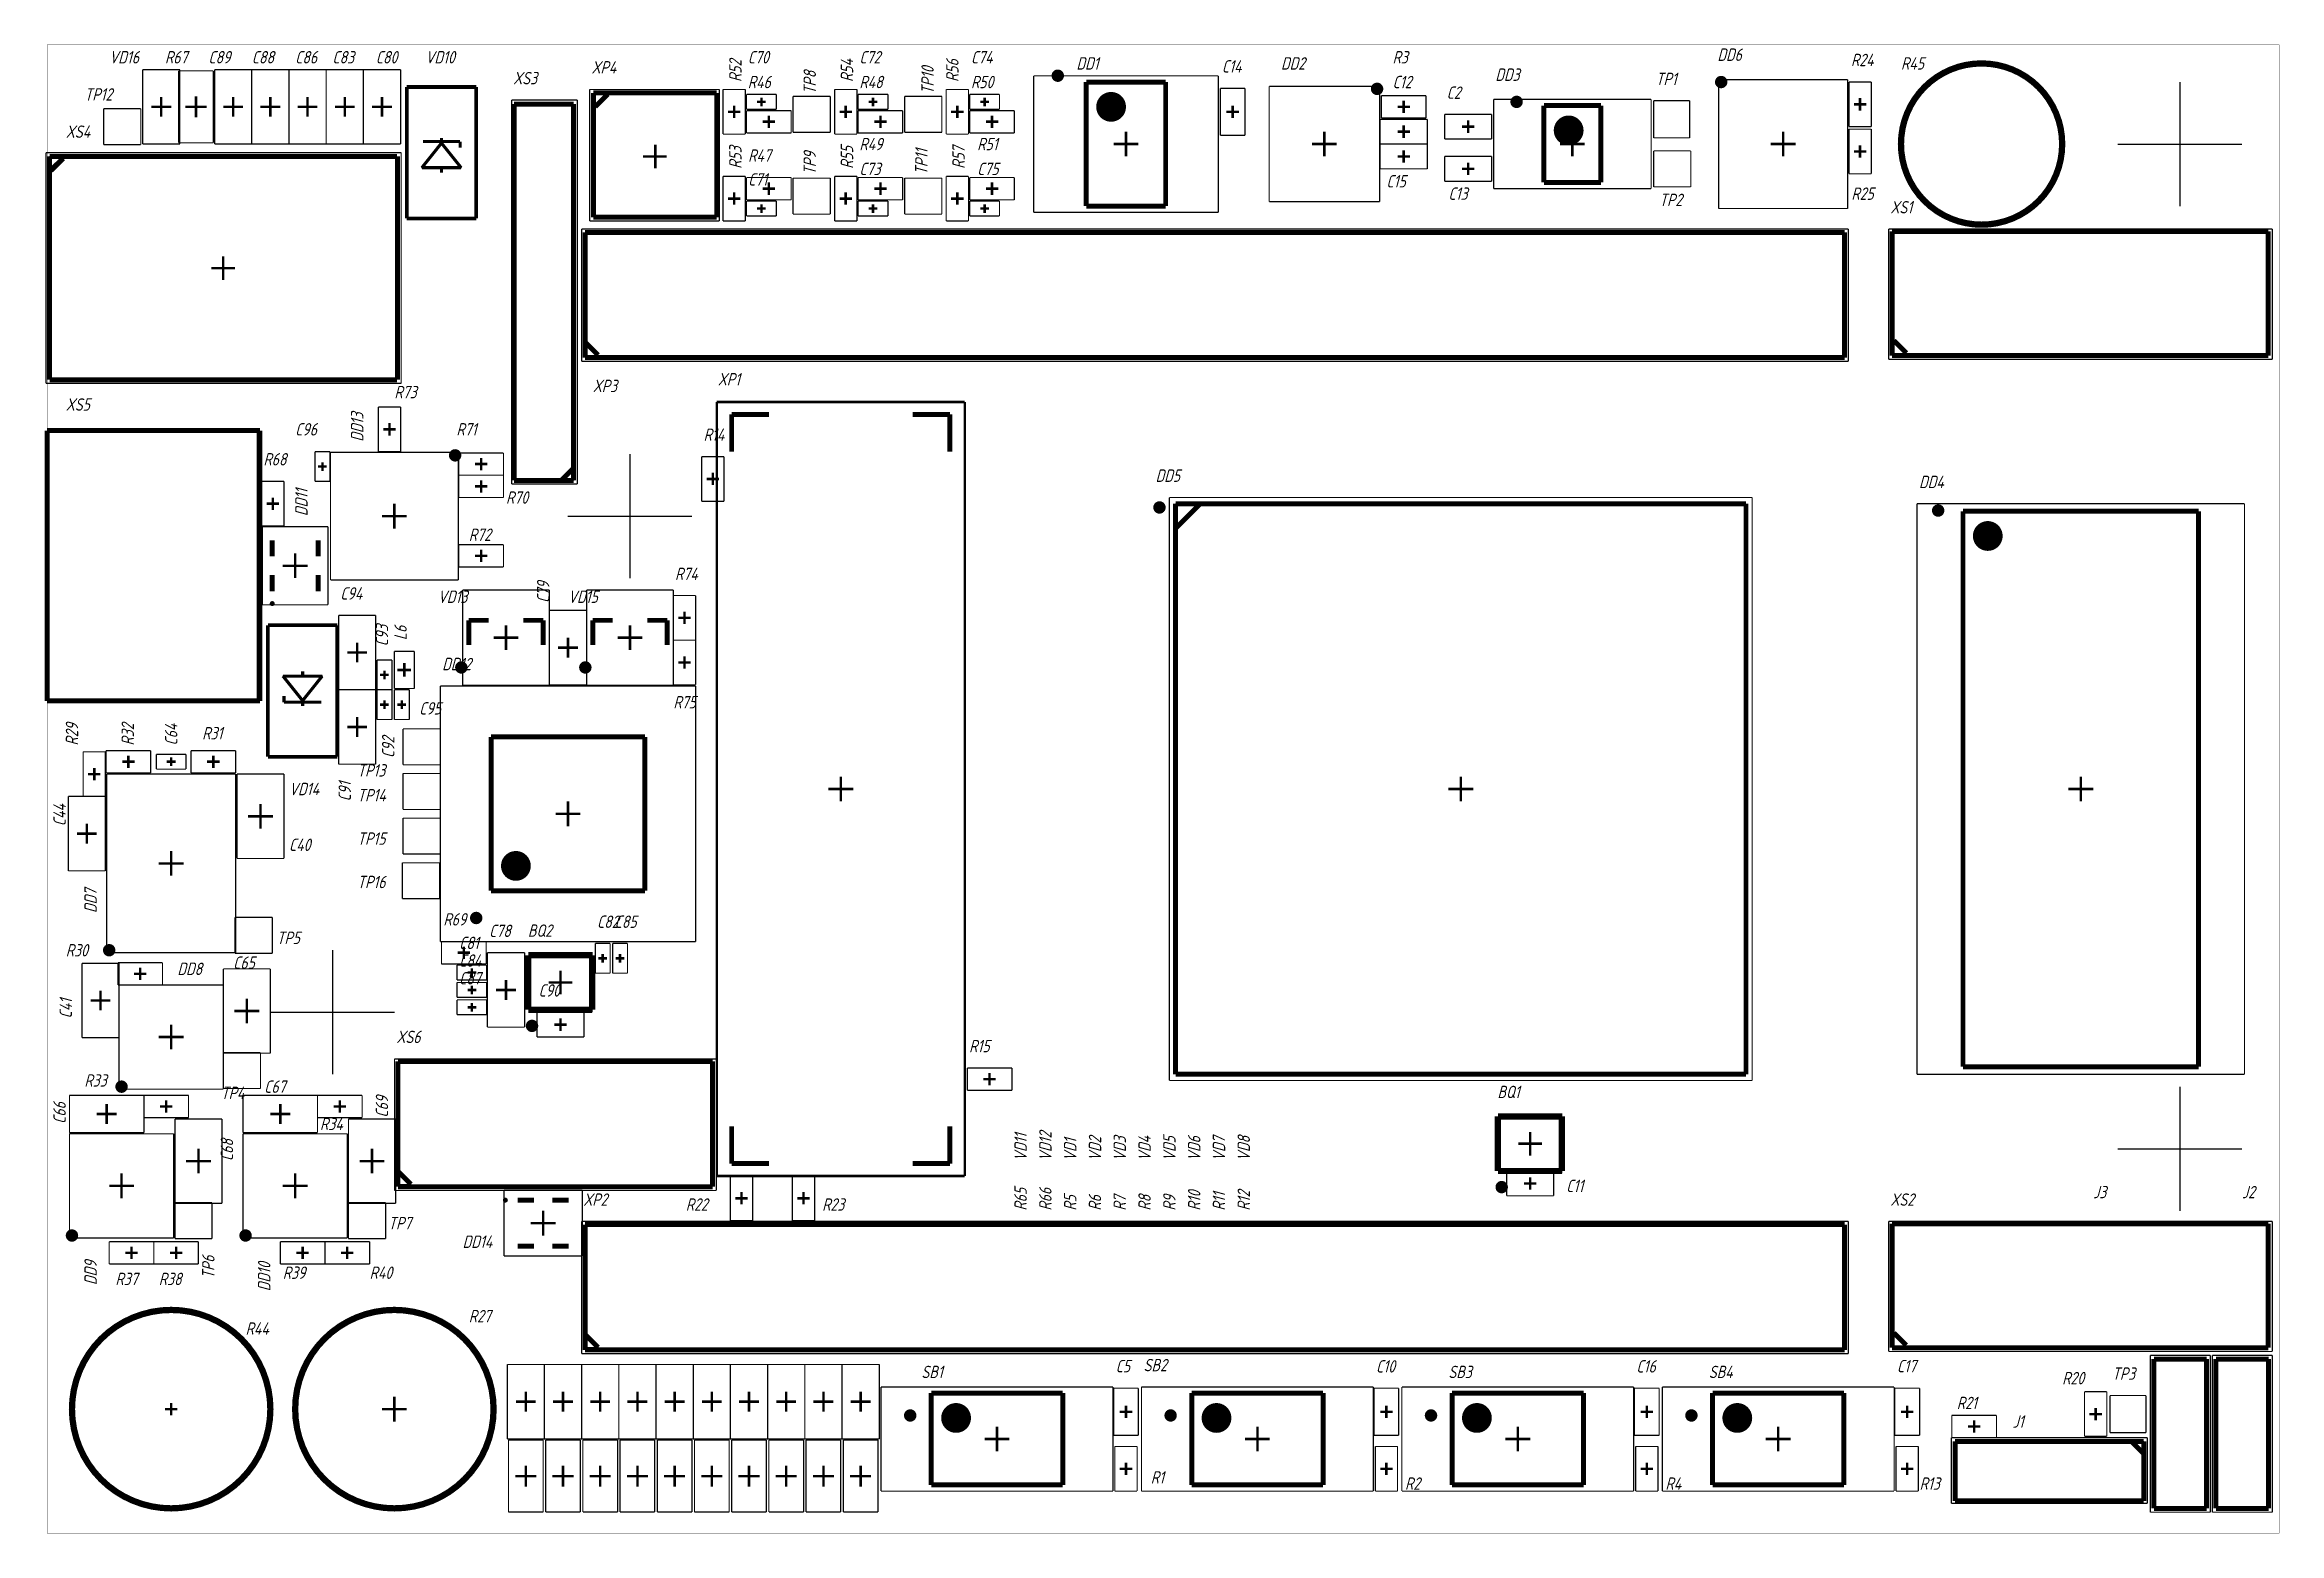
# Model space of a CAD drawing. Header units: millimetres. Extents: x 0 to 936, y 0 to 420.
# Drawn here: x 99.9 to 190, y 260 to 320 of the extents above; entities that cross this region are included whole.
import ezdxf
from ezdxf.enums import TextEntityAlignment as Align

# ---------------------------------------------------------------- set-up
doc = ezdxf.new("R2010")
doc.units = ezdxf.units.MM
doc.layers.add('4', color=4, linetype='Continuous', lineweight=15)
doc.layers.add('рамка', color=253, linetype='Continuous', lineweight=5)
for name, color, linetype in [('KeepOutLayer', 6, 'Continuous'), ('Mechanical15', 82, 'Continuous'), ('TopOverlay', 2, 'Continuous')]:
    doc.layers.add(name, color=color, linetype=linetype)
doc.styles.get("Standard").update_dxf_attribs({"font": 'gost_a_italic.ttf', "width": 1.3})
doc.styles.add('текст', font='isocpeui.ttf')

msp = doc.modelspace()

# ---------------------------------------------------------------- texts
at = {"layer": 'TopOverlay'}
for s, p in [('VD16', (102.5, 319.25)), ('R67', (104.75, 319.25)), ('C89', (106.5, 319.25)), ('C88', (108.25, 319.25)), ('C86', (110, 319.25)), ('C83', (111.5, 319.25)), ('C80', (113.25, 319.25)), ('VD10', (115.25, 319.25)), ('XP4', (121.947, 318.842)), ('C70', (128.25, 319.25)), ('C72', (132.75, 319.25)), ('C74', (137.25, 319.25)), ('DD1', (141.5, 319)), ('C14', (147.367, 318.881)), ('DD2', (149.75, 319)), ('R3', (154.25, 319.25)), ('DD3', (158.393, 318.546)), ('DD6', (167.347, 319.352)), ('R24', (172.734, 319.139)), ('R45', (174.75, 319)), ('TP12', (101.5, 317.75)), ('XS3', (118.79, 318.407)), ('R46', (128.25, 318.25)), ('R48', (132.75, 318.25)), ('R50', (137.25, 318.25)), ('C12', (154.25, 318.25)), ('C2', (156.43, 317.822)), ('TP1', (164.856, 318.376)), ('XS4', (100.75, 316.25)), ('R47', (128.265, 315.289)), ('R49', (132.75, 315.75)), ('R51', (137.5, 315.75)), ('C71', (128.265, 314.324)), ('C73', (132.75, 314.75)), ('C75', (137.5, 314.75)), ('C15', (154, 314.25)), ('C13', (156.5, 313.75)), ('TP2', (165, 313.5)), ('R25', (172.75, 313.75)), ('XS1', (174.321, 313.203)), ('XP3', (122, 306)), ('XP1', (127.041, 306.269)), ('XS5', (100.75, 305.25)), ('R73', (114, 305.75)), ('C96', (110, 304.25)), ('R71', (116.5, 304.25)), ('R14', (126.468, 304.033)), ('R68', (108.72, 303.043)), ('DD5', (144.694, 302.382)), ('R70', (118.5, 301.5)), ('DD4', (175.478, 302.128)), ('R72', (117, 300)), ('R74', (125.316, 298.424)), ('C94', (111.819, 297.633)), ('VD13', (115.75, 297.5)), ('VD15', (121, 297.5)), ('DD12', (115.927, 294.788)), ('R75', (125.25, 293.25)), ('C95', (115, 293)), ('R31', (106.25, 292)), ('VD14', (109.75, 289.75)), ('TP13', (112.5, 290.5)), ('TP14', (112.5, 289.5)), ('C40', (109.75, 287.5)), ('TP15', (112.5, 287.75)), ('TP16', (112.5, 286)), ('R69', (115.975, 284.495)), ('C82', (122.17, 284.399)), ('C85', (122.881, 284.399)), ('TP5', (109.25, 283.75)), ('C81', (116.611, 283.545)), ('C78', (117.819, 284.032)), ('BQ2', (119.382, 284.041)), ('R30', (100.75, 283.25)), ('DD8', (105.25, 282.5)), ('C65', (107.5, 282.75)), ('C84', (116.611, 282.833)), ('C87', (116.611, 282.122)), ('C90', (119.814, 281.628)), ('XS6', (114.081, 279.756)), ('R15', (137.175, 279.386)), ('R33', (101.5, 278)), ('TP4', (107, 277.5)), ('C67', (108.75, 277.75)), ('BQ1', (158.478, 277.538)), ('R34', (111, 276.25)), ('C11', (161.25, 273.75)), ('J3', (182.5, 273.5)), ('J2', (188.5, 273.5)), ('XP2', (121.616, 273.198)), ('R22', (125.75, 273)), ('R23', (131.25, 273)), ('XS2', (174.321, 273.198)), ('TP7', (113.75, 272.25)), ('DD14', (116.75, 271.5)), ('R37', (102.75, 270)), ('R38', (104.5, 270)), ('R39', (109.5, 270.25)), ('R40', (113, 270.25)), ('R27', (117, 268.5)), ('R44', (108, 268)), ('SB1', (135.25, 266.25)), ('C5', (143.084, 266.484)), ('SB2', (144.21, 266.525)), ('C10', (153.582, 266.474)), ('SB3', (156.5, 266.25)), ('C16', (164.079, 266.474)), ('SB4', (167, 266.25)), ('C17', (174.587, 266.484)), ('R20', (181.25, 266)), ('TP3', (183.259, 266.182)), ('R21', (177, 265)), ('J1', (179.25, 264.25)), ('R1', (144.5, 262)), ('R2', (154.75, 261.75)), ('R4', (165.25, 261.75)), ('R13', (175.5, 261.75))]:
    msp.add_text(s, height=0.5, dxfattribs=at).set_placement(p)
for s, p in [('R52', (128, 318.5)), ('TP8', (131, 318)), ('R54', (132.5, 318.5)), ('TP10', (135.75, 318)), ('R56', (136.75, 318.5)), ('R53', (128, 315)), ('TP9', (131, 314.75)), ('R55', (132.5, 315)), ('TP11', (135.5, 314.75)), ('R57', (137, 315)), ('DD13', (112.75, 304)), ('DD11', (110.5, 301)), ('C79', (120.25, 297.5)), ('C93', (113.75, 295.75)), ('L6', (114.5, 296)), ('R29', (101.25, 291.75)), ('R32', (103.5, 291.75)), ('C64', (105.25, 291.75)), ('C92', (114, 291.25)), ('C91', (112.25, 289.5)), ('C44', (100.75, 288.5)), ('DD7', (102, 285)), ('C41', (101, 280.75)), ('C69', (113.75, 276.75)), ('C66', (100.75, 276.5)), ('C68', (107.5, 275)), ('VD11', (139.5, 275)), ('VD12', (140.5, 275)), ('VD1', (141.5, 275)), ('VD2', (142.5, 275)), ('VD3', (143.5, 275)), ('VD4', (144.5, 275)), ('VD5', (145.5, 275)), ('VD6', (146.5, 275)), ('VD7', (147.5, 275)), ('VD8', (148.5, 275)), ('R65', (139.5, 273)), ('R66', (140.5, 273)), ('R5', (141.5, 273)), ('R6', (142.5, 273)), ('R7', (143.5, 273)), ('R8', (144.5, 273)), ('R9', (145.5, 273)), ('R10', (146.5, 273)), ('R11', (147.5, 273)), ('R12', (148.5, 273)), ('TP6', (106.75, 270.25)), ('DD9', (102, 270)), ('DD10', (109, 269.75))]:
    msp.add_text(s, height=0.5, rotation=90, dxfattribs=at).set_placement(p)

# ---------------------------------------------------------------- blocks, each defined once
blk = doc.blocks.new('*U2')
for p, q in [((90, 401), (90, 415)), ((20, 401), (90, 401)), ((8, 232), (8, 292)), ((8, 292), (20, 292)), ((13, 232), (13, 292)), ((8, 232), (20, 232)), ((8, 172), (8, 232)), ((13, 172), (13, 232)), ((8, 172), (20, 172)), ((8, 115), (8, 150)), ((8, 150), (20, 150)), ((13, 115), (13, 150)), ((8, 90), (8, 115)), ((8, 115), (20, 115)), ((13, 90), (13, 115)), ((8, 65), (8, 90)), ((8, 90), (20, 90)), ((13, 65), (13, 90)), ((8, 30), (8, 65)), ((8, 65), (20, 65)), ((13, 30), (13, 65)), ((404, 60), (589, 60)), ((404, 60), (404, 5)), ((411, 60), (411, 35)), ((421, 60), (421, 5)), ((444, 60), (444, 5)), ((459, 60), (459, 5)), ((469, 60), (469, 5)), ((469, 45), (589, 45)), ((539, 45), (539, 20)), ((554, 45), (554, 25)), ((571, 45), (571, 25)), ((404, 40), (469, 40)), ((539, 40), (589, 40)), ((404, 35), (469, 35)), ((8, 5), (8, 30)), ((8, 30), (20, 30)), ((13, 5), (13, 30)), ((539, 25), (589, 25)), ((559, 25), (559, 20)), ((469, 20), (589, 20)), ((539, 20), (539, 5)), ((20, 5), (8, 5))]:
    blk.add_line(p, q)
blk.add_lwpolyline([(20, 5), (589, 5), (589, 415), (20, 415)], close=True)
at = {"layer": '4'}
for p, q in [((404, 55), (469, 55)), ((404, 50), (469, 50)), ((404, 45), (469, 45)), ((544, 40), (544, 25)), ((549, 40), (549, 25)), ((404, 30), (469, 30)), ((404, 25), (469, 25)), ((404, 20), (469, 20)), ((404, 15), (469, 15)), ((404, 10), (469, 10))]:
    blk.add_line(p, q, dxfattribs=at)
at = {"layer": 'рамка'}
blk.add_lwpolyline([(0, 420), (594, 420), (594, 0), (0, 0)], close=True, dxfattribs=at)
at = {"style": 'текст'}
for s, p in [('Перв. примен.', (12, 232.5)), ('Справ. №', (12, 172.5)), ('Подп. и дата', (12, 115.5)), ('Инв. № дубл.', (12, 90.5)), ('Взам. инв. №', (12, 65.5)), ('Подп. и дата', (12, 30.5)), ('Инв. № подл.', (12, 5.5))]:
    blk.add_text(s, height=2.5, rotation=90, dxfattribs=at).set_placement(p)
for s, height, p in [('Лит.', 2.5, (539.5, 41)), ('Масса', 2.5, (554.5, 41)), ('Масштаб', 2.5, (571.5, 41)), ('Изм.', 2.5, (404.5, 36)), ('Лист', 2.5, (411.5, 36)), ('№ Докум.', 2.5, (421.5, 36)), ('Подп.', 2.5, (444.5, 36)), ('Дата', 2.5, (459.5, 36)), ('Разраб.', 2.5, (404.5, 31)), ('Пров.', 2.5, (404.5, 26)), ('Т.контр.', 2.5, (404.5, 21)), ('Лист', 2.5, (539.5, 21)), ('Листов', 2.5, (559.5, 21)), ('Н.контр.', 2.5, (404.5, 11)), ('Утв.', 2.5, (404.5, 6)), ('Ф2.104-1а.', 0.005, (20.001, 4.992)), ('Ф2.104-1.', 2.5, (20.5, 1)), ('Формат', 2.5, (539.5, 1)), ('А2', 2.5, (554.5, 1)), ('А4', 0.025, (593.605, 0.01)), ('А3', 0.0125, (593.803, 0.005)), ('А1', 0.00625, (593.901, 0.003)), ('А0', 0.005, (593.921, 0.002))]:
    blk.add_text(s, height=height, dxfattribs=at).set_placement(p)
for tag, p, height, rotation in [('ОБОЗНАЧЕНИЕ-ВЕРХ', (85, 409), 3.5, 180), ('ПРИМЕНЯЕМОСТЬ', (19, 232.5), 2.5, 90), ('СПРАВ№', (19, 172.5), 2.5, 90), ('ДАТАУЧЁТАДУБЛ', (19, 115.5), 2.5, 90), ('ИНВ№ДУБЛ', (19, 90.5), 2.5, 90), ('ВЗАМИНВ№', (19, 65.5), 2.5, 90), ('ДАТАУЧЁТА', (19, 30.5), 2.5, 90), ('ИНВ№ПОДЛ', (19, 5.5), 2.5, 90)]:
    blk.add_attdef(tag, p, '', height=height, rotation=rotation, dxfattribs=at)
for tag, p in [('ИЗМ4', (404.5, 56)), ('ЛИСТИЗМ4', (411.5, 56)), ('№ДОКУМИЗМ4', (421.5, 56)), ('ПОДПИЗМ4', (444.5, 56)), ('ДАТАИЗМ4', (459.5, 56)), ('ИЗМ3', (404.5, 51)), ('ЛИСТИЗМ3', (411.5, 51)), ('№ДОКУМИЗМ3', (421.5, 51)), ('ПОДПИЗМ3', (444.5, 51)), ('ДАТАИЗМ3', (459.5, 51)), ('ИЗМ2', (404.5, 46)), ('ЛИСТИЗМ2', (411.5, 46)), ('№ДОКУМИЗМ2', (421.5, 46)), ('ПОДПИЗМ2', (444.5, 46)), ('ДАТАИЗМ2', (459.5, 46)), ('ИЗМ1', (404.5, 41)), ('ЛИСТИЗМ1', (411.5, 41)), ('№ДОКУМИЗМ1', (421.5, 41)), ('ПОДПИЗМ1', (444.5, 41)), ('ДАТАИЗМ1', (459.5, 41)), ('РАЗРАБ', (421.5, 31)), ('ДАТАРАЗРАБ', (459.5, 31)), ('ПРОВ', (421.5, 26)), ('ДАТАПРОВ', (459.5, 26)), ('ТКОНТР', (421.5, 21)), ('ДАТАТКОНТР', (459.5, 21)), ('ЛИСТОВ', (574.5, 21)), ('10', (404.5, 16)), ('11', (421.5, 16)), ('12', (444.5, 16)), ('13', (459.5, 16)), ('НКОНТР', (421.5, 11)), ('ДАТАНКОНТР', (459.5, 11)), ('УТВ', (421.5, 6)), ('ДАТАУТВ', (459.5, 6))]:
    blk.add_attdef(tag, p, '', height=2.5, dxfattribs=at)
for tag, height, p in [('НАИМЕНОВАНИЕ1', 5, (504, 36)), ('НАИМЕНОВАНИЕ2', 3.5, (504, 31)), ('МАССА', 3.5, (562.5, 31)), ('МАСШТАБ', 3.5, (580, 31)), ('НАИМЕНОВАНИЕ3', 3.5, (504, 26)), ('НАИМЕНОВАНИЕ4', 2.5, (504, 21)), ('ЛИСТ', 2.5, (554.5, 21)), ('МАТЕРИАЛ1', 2.5, (504, 16)), ('ПРЕДПРИЯТИЕ', 3.5, (564, 11)), ('МАТЕРИАЛ2', 2.5, (504, 11)), ('МАТЕРИАЛ3', 2.5, (504, 6))]:
    blk.add_attdef(tag, text='', height=height, dxfattribs=at).set_placement(p, align=Align.CENTER)
for tag, p in [('ЛИТЕРА', (541.5, 31)), ('ЛИТЕРА2', (546.5, 31)), ('ЛИТЕРА3', (551.5, 31))]:
    blk.add_attdef(tag, text='', height=2.5, dxfattribs=at).set_placement(p, align=Align.RIGHT)
for tag, p in [('ИНДЕКС', (541.5, 31)), ('ИНДЕКС2', (546.5, 31)), ('ИНДЕКС3', (551.5, 31))]:
    blk.add_attdef(tag, text='', height=2.5, dxfattribs=at).set_placement(p, align=Align.TOP_LEFT)

# ---------------------------------------------------------------- linework, layer by layer
for p, q in [((186, 318.5), (186, 313.5)), ((183.5, 316), (188.5, 316)), ((123.5, 303.5), (123.5, 298.5)), ((121, 301), (126, 301)), ((111.5, 283.5), (111.5, 278.5)), ((109, 281), (114, 281)), ((186, 278), (186, 273)), ((183.5, 275.5), (188.5, 275.5))]:
    msp.add_line(p, q)
at = {"layer": 'KeepOutLayer', "lineweight": 70, "const_width": 0.01}
for points in [[(100, 320), (190, 320)], [(100, 260), (100, 320)], [(190, 260), (190, 320)], [(100, 260), (190, 260)]]:
    msp.add_lwpolyline(points, dxfattribs=at)
at = {"layer": 'Mechanical15'}
for p, q in [((115.9, 316.05), (115.1, 315.05)), ((116.7, 315.05), (115.9, 316.05)), ((115.1, 315.05), (116.7, 315.05)), ((111.1, 294.55), (109.5, 294.55)), ((109.5, 294.55), (110.3, 293.55)), ((110.3, 293.55), (111.1, 294.55))]:
    msp.add_line(p, q, dxfattribs=at)
for points, const_width in [([(103.85, 319), (105.35, 319)], 0.05), ([(103.85, 316), (103.85, 319)], 0.05), ([(105.3, 318.95), (106.7, 318.95)], 0.05), ([(105.3, 316.05), (105.3, 318.95)], 0.05), ([(105.35, 316), (105.35, 319)], 0.05), ([(106.7, 316.05), (106.7, 318.95)], 0.05), ([(106.75, 319), (108.25, 319)], 0.05), ([(106.75, 316), (106.75, 319)], 0.05), ([(108.25, 319), (109.75, 319)], 0.05), ([(108.25, 316), (108.25, 319)], 0.05), ([(108.25, 316), (108.25, 319)], 0.05), ([(109.75, 319), (111.25, 319)], 0.05), ([(109.75, 316), (109.75, 319)], 0.05), ([(109.75, 316), (109.75, 319)], 0.05), ([(111.25, 319), (112.75, 319)], 0.05), ([(111.25, 316), (111.25, 319)], 0.05), ([(111.25, 316), (111.25, 319)], 0.05), ([(112.75, 319), (114.25, 319)], 0.05), ([(112.75, 316), (112.75, 319)], 0.05), ([(112.75, 316), (112.75, 319)], 0.05), ([(114.25, 316), (114.25, 319)], 0.05), ([(114.5, 318.3), (117.3, 318.3)], 0.15), ([(114.5, 313), (114.5, 318.3)], 0.15), ([(117.3, 313), (117.3, 318.3)], 0.15), ([(121.875, 312.9), (121.875, 318.2)], 0.05), ([(121.875, 318.2), (127.1, 318.2)], 0.05), ([(127.1, 312.9), (127.1, 318.2)], 0.05), ([(127.25, 316.4), (127.25, 318.2)], 0.05), ([(127.25, 318.2), (128.15, 318.2)], 0.05), ([(128.15, 316.4), (128.15, 318.2)], 0.05), ([(131.75, 316.4), (131.75, 318.2)], 0.05), ([(131.75, 318.2), (132.65, 318.2)], 0.05), ([(132.65, 316.4), (132.65, 318.2)], 0.05), ([(136.25, 316.4), (136.25, 318.2)], 0.05), ([(136.25, 318.2), (137.15, 318.2)], 0.05), ([(137.15, 316.4), (137.15, 318.2)], 0.05), ([(139.775, 313.25), (139.775, 318.75)], 0.05), ([(139.775, 318.75), (147.225, 318.75)], 0.05), ([(147.225, 313.25), (147.225, 318.75)], 0.05), ([(147.301, 318.25), (148.301, 318.25)], 0.05), ([(147.301, 316.35), (147.301, 318.25)], 0.05), ([(148.301, 316.35), (148.301, 318.25)], 0.05), ([(149.275, 318.325), (153.725, 318.325)], 0.05), ([(149.275, 313.675), (149.275, 318.325)], 0.05), ([(153.725, 313.675), (153.725, 318.325)], 0.05), ([(167.4, 313.4), (167.4, 318.6)], 0.05), ([(167.4, 318.6), (172.6, 318.6)], 0.05), ([(172.6, 313.4), (172.6, 318.6)], 0.05), ([(172.65, 316.7), (172.65, 318.5)], 0.05), ([(172.65, 318.5), (173.55, 318.5)], 0.05), ([(173.55, 316.7), (173.55, 318.5)], 0.05), ([(102.275, 317.425), (103.775, 317.425)], 0.05), ([(102.275, 315.975), (102.275, 317.425)], 0.05), ([(103.775, 315.975), (103.775, 317.425)], 0.05), ([(104.2, 317.5), (105, 317.5)], 0.1), ([(104.6, 317.1), (104.6, 317.9)], 0.1), ([(105.575, 317.5), (106.425, 317.5)], 0.1), ([(106, 317.075), (106, 317.925)], 0.1), ([(107.1, 317.5), (107.9, 317.5)], 0.1), ([(107.5, 317.1), (107.5, 317.9)], 0.1), ([(108.6, 317.5), (109.4, 317.5)], 0.1), ([(109, 317.1), (109, 317.9)], 0.1), ([(110.1, 317.5), (110.9, 317.5)], 0.1), ([(110.5, 317.1), (110.5, 317.9)], 0.1), ([(111.6, 317.5), (112.4, 317.5)], 0.1), ([(112, 317.1), (112, 317.9)], 0.1), ([(113.1, 317.5), (113.9, 317.5)], 0.1), ([(113.5, 317.1), (113.5, 317.9)], 0.1), ([(118.725, 302.3), (118.725, 317.775)], 0.05), ([(118.725, 317.775), (121.375, 317.775)], 0.05), ([(121.375, 302.3), (121.375, 317.775)], 0.05), ([(127.45, 317.3), (127.95, 317.3)], 0.1), ([(127.7, 317.05), (127.7, 317.55)], 0.1), ([(128.2, 318), (129.4, 318)], 0.05), ([(128.2, 317.4), (128.2, 318)], 0.05), ([(128.2, 317.4), (129.4, 317.4)], 0.05), ([(128.2, 317.35), (130, 317.35)], 0.05), ([(128.2, 316.45), (128.2, 317.35)], 0.05), ([(128.625, 317.7), (128.975, 317.7)], 0.1), ([(128.8, 317.525), (128.8, 317.875)], 0.1), ([(129.1, 316.65), (129.1, 317.15)], 0.1), ([(129.4, 317.4), (129.4, 318)], 0.05), ([(130, 316.45), (130, 317.35)], 0.05), ([(130.075, 317.925), (131.575, 317.925)], 0.05), ([(130.075, 316.475), (130.075, 317.925)], 0.05), ([(131.575, 316.475), (131.575, 317.925)], 0.05), ([(131.95, 317.3), (132.45, 317.3)], 0.1), ([(132.2, 317.05), (132.2, 317.55)], 0.1), ([(132.7, 318), (133.9, 318)], 0.05), ([(132.7, 317.4), (132.7, 318)], 0.05), ([(132.7, 317.4), (133.9, 317.4)], 0.05), ([(132.7, 317.35), (134.5, 317.35)], 0.05), ([(132.7, 316.45), (132.7, 317.35)], 0.05), ([(133.125, 317.7), (133.475, 317.7)], 0.1), ([(133.3, 317.525), (133.3, 317.875)], 0.1), ([(133.6, 316.65), (133.6, 317.15)], 0.1), ([(133.9, 317.4), (133.9, 318)], 0.05), ([(134.5, 316.45), (134.5, 317.35)], 0.05), ([(134.575, 317.925), (136.075, 317.925)], 0.05), ([(134.575, 316.475), (134.575, 317.925)], 0.05), ([(136.075, 316.475), (136.075, 317.925)], 0.05), ([(136.45, 317.3), (136.95, 317.3)], 0.1), ([(136.7, 317.05), (136.7, 317.55)], 0.1), ([(137.2, 318), (138.4, 318)], 0.05), ([(137.2, 317.4), (137.2, 318)], 0.05), ([(137.2, 317.4), (138.4, 317.4)], 0.05), ([(137.2, 317.35), (139, 317.35)], 0.05), ([(137.2, 316.45), (137.2, 317.35)], 0.05), ([(137.625, 317.7), (137.975, 317.7)], 0.1), ([(137.8, 317.525), (137.8, 317.875)], 0.1), ([(138.1, 316.65), (138.1, 317.15)], 0.1), ([(138.4, 317.4), (138.4, 318)], 0.05), ([(139, 316.45), (139, 317.35)], 0.05), ([(147.551, 317.3), (148.051, 317.3)], 0.1), ([(147.801, 317.05), (147.801, 317.55)], 0.1), ([(153.8, 317.95), (155.6, 317.95)], 0.05), ([(153.8, 317.05), (153.8, 317.95)], 0.05), ([(154.45, 317.5), (154.95, 317.5)], 0.1), ([(154.7, 317.25), (154.7, 317.75)], 0.1), ([(155.6, 317.05), (155.6, 317.95)], 0.05), ([(156.35, 316.2), (156.35, 317.2)], 0.05), ([(156.35, 317.2), (158.25, 317.2)], 0.05), ([(158.25, 316.2), (158.25, 317.2)], 0.05), ([(158.325, 314.2), (158.325, 317.8)], 0.05), ([(158.325, 317.8), (164.675, 317.8)], 0.05), ([(164.675, 314.2), (164.675, 317.8)], 0.05), ([(164.775, 316.25), (164.775, 317.75)], 0.05), ([(164.775, 317.75), (166.225, 317.75)], 0.05), ([(166.225, 316.25), (166.225, 317.75)], 0.05), ([(172.85, 317.6), (173.35, 317.6)], 0.1), ([(173.1, 317.35), (173.1, 317.85)], 0.1), ([(115.9, 316.038), (115.9, 316.25)], 0.127), ([(127.25, 316.4), (128.15, 316.4)], 0.05), ([(128.2, 316.45), (130, 316.45)], 0.05), ([(128.85, 316.9), (129.35, 316.9)], 0.1), ([(130.075, 316.475), (131.575, 316.475)], 0.05), ([(131.75, 316.4), (132.65, 316.4)], 0.05), ([(132.7, 316.45), (134.5, 316.45)], 0.05), ([(133.35, 316.9), (133.85, 316.9)], 0.1), ([(134.575, 316.475), (136.075, 316.475)], 0.05), ([(136.25, 316.4), (137.15, 316.4)], 0.05), ([(137.2, 316.45), (139, 316.45)], 0.05), ([(137.85, 316.9), (138.35, 316.9)], 0.1), ([(143.5, 315.5), (143.5, 316.5)], 0.1), ([(147.301, 316.35), (148.301, 316.35)], 0.05), ([(151.5, 315.5), (151.5, 316.5)], 0.1), ([(153.75, 316), (153.75, 317)], 0.05), ([(153.75, 317), (155.65, 317)], 0.05), ([(153.8, 317.05), (155.6, 317.05)], 0.05), ([(154.45, 316.5), (154.95, 316.5)], 0.1), ([(154.7, 316.25), (154.7, 316.75)], 0.1), ([(155.65, 316), (155.65, 317)], 0.05), ([(157.05, 316.7), (157.55, 316.7)], 0.1), ([(157.3, 316.45), (157.3, 316.95)], 0.1), ([(161.5, 315.5), (161.5, 316.5)], 0.1), ([(164.775, 316.25), (166.225, 316.25)], 0.05), ([(170, 315.5), (170, 316.5)], 0.1), ([(172.65, 316.7), (173.55, 316.7)], 0.05), ([(172.65, 314.8), (172.65, 316.6)], 0.05), ([(172.65, 316.6), (173.55, 316.6)], 0.05), ([(173.55, 314.8), (173.55, 316.6)], 0.05), ([(99.95, 306.35), (99.95, 315.65)], 0.05), ([(99.95, 315.65), (114.275, 315.65)], 0.05), ([(102.275, 315.975), (103.775, 315.975)], 0.05), ([(103.85, 316), (105.35, 316)], 0.05), ([(105.3, 316.05), (106.7, 316.05)], 0.05), ([(106.75, 316), (108.25, 316)], 0.05), ([(108.25, 316), (109.75, 316)], 0.05), ([(109.75, 316), (111.25, 316)], 0.05), ([(111.25, 316), (112.75, 316)], 0.05), ([(112.75, 316), (114.25, 316)], 0.05), ([(114.275, 306.35), (114.275, 315.65)], 0.05), ([(115.11, 315.05), (115.9, 316.038)], 0.127), ([(115.15, 316.1), (116.65, 316.1)], 0.127), ([(115.9, 316.038), (116.69, 315.05)], 0.127), ([(116.65, 315.85), (116.65, 316.1)], 0.127), ([(124.025, 315.5), (124.975, 315.5)], 0.1), ([(124.525, 315.025), (124.525, 315.975)], 0.1), ([(143, 316), (144, 316)], 0.1), ([(151, 316), (152, 316)], 0.1), ([(153.75, 316), (155.65, 316)], 0.05), ([(153.75, 315), (153.75, 316)], 0.05), ([(153.75, 316), (155.65, 316)], 0.05), ([(154.45, 315.5), (154.95, 315.5)], 0.1), ([(154.7, 315.25), (154.7, 315.75)], 0.1), ([(155.65, 315), (155.65, 316)], 0.05), ([(156.35, 316.2), (158.25, 316.2)], 0.05), ([(156.35, 314.5), (156.35, 315.5)], 0.05), ([(156.35, 315.5), (158.25, 315.5)], 0.05), ([(158.25, 314.5), (158.25, 315.5)], 0.05), ([(161, 316), (162, 316)], 0.1), ([(164.775, 315.725), (166.275, 315.725)], 0.05), ([(164.775, 314.275), (164.775, 315.725)], 0.05), ([(166.275, 314.275), (166.275, 315.725)], 0.05), ([(169.5, 316), (170.5, 316)], 0.1), ([(172.85, 315.7), (173.35, 315.7)], 0.1), ([(173.1, 315.45), (173.1, 315.95)], 0.1), ([(115.11, 315.05), (116.69, 315.05)], 0.127), ([(115.9, 314.85), (115.9, 315.05)], 0.127), ([(127.25, 312.9), (127.25, 314.7)], 0.05), ([(127.25, 314.7), (128.15, 314.7)], 0.05), ([(128.15, 312.9), (128.15, 314.7)], 0.05), ([(128.2, 314.65), (130, 314.65)], 0.05), ([(128.2, 313.75), (128.2, 314.65)], 0.05), ([(129.1, 313.95), (129.1, 314.45)], 0.1), ([(130, 313.75), (130, 314.65)], 0.05), ([(130.075, 314.625), (131.575, 314.625)], 0.05), ([(130.075, 313.175), (130.075, 314.625)], 0.05), ([(131.575, 313.175), (131.575, 314.625)], 0.05), ([(131.75, 312.9), (131.75, 314.7)], 0.05), ([(131.75, 314.7), (132.65, 314.7)], 0.05), ([(132.65, 312.9), (132.65, 314.7)], 0.05), ([(132.7, 314.65), (134.5, 314.65)], 0.05), ([(132.7, 313.75), (132.7, 314.65)], 0.05), ([(133.6, 313.95), (133.6, 314.45)], 0.1), ([(134.5, 313.75), (134.5, 314.65)], 0.05), ([(134.575, 314.625), (136.075, 314.625)], 0.05), ([(134.575, 313.175), (134.575, 314.625)], 0.05), ([(136.075, 313.175), (136.075, 314.625)], 0.05), ([(136.25, 312.9), (136.25, 314.7)], 0.05), ([(136.25, 314.7), (137.15, 314.7)], 0.05), ([(137.15, 312.9), (137.15, 314.7)], 0.05), ([(137.2, 314.65), (139, 314.65)], 0.05), ([(137.2, 313.75), (137.2, 314.65)], 0.05), ([(138.1, 313.95), (138.1, 314.45)], 0.1), ([(139, 313.75), (139, 314.65)], 0.05), ([(153.75, 315), (155.65, 315)], 0.05), ([(156.35, 314.5), (158.25, 314.5)], 0.05), ([(157.05, 315), (157.55, 315)], 0.1), ([(157.3, 314.75), (157.3, 315.25)], 0.1), ([(172.65, 314.8), (173.55, 314.8)], 0.05), ([(127.45, 313.8), (127.95, 313.8)], 0.1), ([(127.7, 313.55), (127.7, 314.05)], 0.1), ([(128.2, 313.75), (130, 313.75)], 0.05), ([(128.2, 313.7), (129.4, 313.7)], 0.05), ([(128.2, 313.1), (128.2, 313.7)], 0.05), ([(128.8, 313.225), (128.8, 313.575)], 0.1), ([(128.85, 314.2), (129.35, 314.2)], 0.1), ([(129.4, 313.1), (129.4, 313.7)], 0.05), ([(131.95, 313.8), (132.45, 313.8)], 0.1), ([(132.2, 313.55), (132.2, 314.05)], 0.1), ([(132.7, 313.75), (134.5, 313.75)], 0.05), ([(132.7, 313.7), (133.9, 313.7)], 0.05), ([(132.7, 313.1), (132.7, 313.7)], 0.05), ([(133.3, 313.225), (133.3, 313.575)], 0.1), ([(133.35, 314.2), (133.85, 314.2)], 0.1), ([(133.9, 313.1), (133.9, 313.7)], 0.05), ([(136.45, 313.8), (136.95, 313.8)], 0.1), ([(136.7, 313.55), (136.7, 314.05)], 0.1), ([(137.2, 313.75), (139, 313.75)], 0.05), ([(137.2, 313.7), (138.4, 313.7)], 0.05), ([(137.2, 313.1), (137.2, 313.7)], 0.05), ([(137.8, 313.225), (137.8, 313.575)], 0.1), ([(137.85, 314.2), (138.35, 314.2)], 0.1), ([(138.4, 313.1), (138.4, 313.7)], 0.05), ([(149.275, 313.675), (153.725, 313.675)], 0.05), ([(158.325, 314.2), (164.675, 314.2)], 0.05), ([(164.775, 314.275), (166.275, 314.275)], 0.05), ([(114.5, 313), (117.3, 313)], 0.15), ([(121.875, 312.9), (127.1, 312.9)], 0.05), ([(127.25, 312.9), (128.15, 312.9)], 0.05), ([(128.2, 313.1), (129.4, 313.1)], 0.05), ([(128.625, 313.4), (128.975, 313.4)], 0.1), ([(130.075, 313.175), (131.575, 313.175)], 0.05), ([(131.75, 312.9), (132.65, 312.9)], 0.05), ([(132.7, 313.1), (133.9, 313.1)], 0.05), ([(133.125, 313.4), (133.475, 313.4)], 0.1), ([(134.575, 313.175), (136.075, 313.175)], 0.05), ([(136.25, 312.9), (137.15, 312.9)], 0.05), ([(137.2, 313.1), (138.4, 313.1)], 0.05), ([(137.625, 313.4), (137.975, 313.4)], 0.1), ([(139.775, 313.25), (147.225, 313.25)], 0.05), ([(167.4, 313.4), (172.6, 313.4)], 0.05), ([(121.55, 312.575), (172.625, 312.575)], 0.05), ([(121.55, 307.24), (121.55, 312.575)], 0.05), ([(172.625, 307.24), (172.625, 312.575)], 0.05), ([(174.25, 307.325), (174.25, 312.575)], 0.05), ([(174.25, 312.575), (189.725, 312.575)], 0.05), ([(189.725, 307.325), (189.725, 312.575)], 0.05), ([(106.625, 311), (107.575, 311)], 0.1), ([(107.1, 310.525), (107.1, 311.475)], 0.1), ([(121.55, 307.24), (172.625, 307.24)], 0.05), ([(174.25, 307.325), (189.725, 307.325)], 0.05), ([(99.95, 306.35), (114.275, 306.35)], 0.05), ([(127, 274.4), (127, 305.6)], 0.1), ([(127, 305.6), (137, 305.6)], 0.1), ([(137, 274.4), (137, 305.6)], 0.1), ([(113.35, 303.6), (113.35, 305.4)], 0.05), ([(113.35, 305.4), (114.25, 305.4)], 0.05), ([(113.8, 304.25), (113.8, 304.75)], 0.1), ([(114.25, 303.6), (114.25, 305.4)], 0.05), ([(100, 304.45), (108.575, 304.45)], 0.2), ([(100, 293.55), (100, 304.45)], 0.2), ([(108.575, 293.55), (108.575, 304.45)], 0.2), ([(113.55, 304.5), (114.05, 304.5)], 0.1), ([(110.8, 302.4), (110.8, 303.6)], 0.05), ([(110.8, 303.6), (111.4, 303.6)], 0.05), ([(110.925, 303), (111.275, 303)], 0.1), ([(111.1, 302.825), (111.1, 303.175)], 0.1), ([(111.4, 302.4), (111.4, 303.6)], 0.05), ([(111.425, 298.425), (111.425, 303.575)], 0.05), ([(111.425, 303.575), (116.575, 303.575)], 0.05), ([(113.35, 303.6), (114.25, 303.6)], 0.05), ([(116.575, 298.425), (116.575, 303.575)], 0.05), ([(116.6, 303.55), (118.4, 303.55)], 0.05), ([(116.6, 302.65), (116.6, 303.55)], 0.05), ([(117.25, 303.1), (117.75, 303.1)], 0.1), ([(117.5, 302.85), (117.5, 303.35)], 0.1), ([(118.4, 302.65), (118.4, 303.55)], 0.05), ([(126.388, 301.6), (126.388, 303.4)], 0.05), ([(126.388, 303.4), (127.288, 303.4)], 0.05), ([(126.838, 302.25), (126.838, 302.75)], 0.1), ([(127.288, 301.6), (127.288, 303.4)], 0.05), ([(108.65, 300.6), (108.65, 302.4)], 0.05), ([(108.65, 302.4), (109.55, 302.4)], 0.05), ([(109.55, 300.6), (109.55, 302.4)], 0.05), ([(110.8, 302.4), (111.4, 302.4)], 0.05), ([(116.6, 302.65), (118.4, 302.65)], 0.05), ([(116.6, 301.75), (116.6, 302.65)], 0.05), ([(116.6, 302.65), (118.4, 302.65)], 0.05), ([(117.25, 302.2), (117.75, 302.2)], 0.1), ([(117.5, 301.95), (117.5, 302.45)], 0.1), ([(118.4, 301.75), (118.4, 302.65)], 0.05), ([(118.725, 302.3), (121.375, 302.3)], 0.05), ([(126.588, 302.5), (127.088, 302.5)], 0.1), ([(108.85, 301.5), (109.35, 301.5)], 0.1), ([(109.1, 301.25), (109.1, 301.75)], 0.1), ([(113.5, 301), (114.5, 301)], 0.1), ([(114, 300.5), (114, 301.5)], 0.1), ([(116.6, 301.75), (118.4, 301.75)], 0.05), ([(126.388, 301.6), (127.288, 301.6)], 0.05), ([(145.25, 278.25), (145.25, 301.75)], 0.05), ([(145.25, 301.75), (168.75, 301.75)], 0.05), ([(168.75, 278.25), (168.75, 301.75)], 0.05), ([(175.4, 301.5), (188.6, 301.5)], 0.05), ([(175.4, 278.5), (175.4, 301.5)], 0.05), ([(188.6, 278.5), (188.6, 301.5)], 0.05), ([(108.65, 300.6), (109.55, 300.6)], 0.05), ([(108.675, 297.425), (108.675, 300.575)], 0.05), ([(108.675, 300.575), (111.325, 300.575)], 0.05), ([(111.325, 297.425), (111.325, 300.575)], 0.05), ([(178.1, 300.1), (178.1, 300.7)], 0.05), ([(110, 298.5), (110, 299.5)], 0.1), ([(116.6, 299.85), (118.4, 299.85)], 0.05), ([(116.6, 298.95), (116.6, 299.85)], 0.05), ([(117.25, 299.4), (117.75, 299.4)], 0.1), ([(117.5, 299.15), (117.5, 299.65)], 0.1), ([(118.4, 298.95), (118.4, 299.85)], 0.05), ([(109.5, 299), (110.5, 299)], 0.1), ([(111.425, 298.425), (116.575, 298.425)], 0.05), ([(116.6, 298.95), (118.4, 298.95)], 0.05), ([(108.675, 297.425), (111.325, 297.425)], 0.05), ([(116.75, 298.025), (120.25, 298.025)], 0.05), ([(116.75, 294.175), (116.75, 298.025)], 0.05), ([(120.25, 294.175), (120.25, 298.025)], 0.05), ([(121.75, 298.025), (125.25, 298.025)], 0.05), ([(121.75, 294.175), (121.75, 298.025)], 0.05), ([(125.25, 294.175), (125.25, 298.025)], 0.05), ([(125.25, 296), (125.25, 297.8)], 0.05), ([(125.25, 297.8), (126.15, 297.8)], 0.05), ([(126.15, 296), (126.15, 297.8)], 0.05), ([(108.9, 296.6), (111.7, 296.6)], 0.15), ([(108.9, 291.3), (108.9, 296.6)], 0.15), ([(111.7, 291.3), (111.7, 296.6)], 0.15), ([(111.75, 297), (113.25, 297)], 0.05), ([(111.75, 294), (111.75, 297)], 0.05), ([(113.25, 294), (113.25, 297)], 0.05), ([(118.5, 295.6), (118.5, 296.6)], 0.1), ([(120.25, 297.2), (121.75, 297.2)], 0.05), ([(120.25, 294.2), (120.25, 297.2)], 0.05), ([(121.75, 294.2), (121.75, 297.2)], 0.05), ([(123.5, 295.6), (123.5, 296.6)], 0.1), ([(125.45, 296.9), (125.95, 296.9)], 0.1), ([(125.7, 296.65), (125.7, 297.15)], 0.1), ([(112.1, 295.5), (112.9, 295.5)], 0.1), ([(112.5, 295.1), (112.5, 295.9)], 0.1), ([(114, 294.05), (114, 295.55)], 0.05), ([(114, 295.55), (114.8, 295.55)], 0.05), ([(114.8, 294.05), (114.8, 295.55)], 0.05), ([(118, 296.1), (119, 296.1)], 0.1), ([(120.6, 295.7), (121.4, 295.7)], 0.1), ([(121, 295.3), (121, 296.1)], 0.1), ([(123, 296.1), (124, 296.1)], 0.1), ([(125.25, 296), (126.15, 296)], 0.05), ([(125.25, 294.2), (125.25, 296)], 0.05), ([(125.25, 296), (126.15, 296)], 0.05), ([(126.15, 294.2), (126.15, 296)], 0.05), ([(110.3, 294.55), (110.3, 294.75)], 0.127), ([(113.3, 294), (113.3, 295.2)], 0.05), ([(113.3, 295.2), (113.9, 295.2)], 0.05), ([(113.425, 294.6), (113.775, 294.6)], 0.1), ([(113.6, 294.425), (113.6, 294.775)], 0.1), ([(113.9, 294), (113.9, 295.2)], 0.05), ([(114.125, 294.8), (114.675, 294.8)], 0.1), ([(114.4, 294.525), (114.4, 295.075)], 0.1), ([(125.45, 295.1), (125.95, 295.1)], 0.1), ([(125.7, 294.85), (125.7, 295.35)], 0.1), ([(109.51, 294.55), (110.3, 293.562)], 0.127), ([(109.51, 294.55), (111.09, 294.55)], 0.127), ([(109.55, 293.5), (109.55, 293.75)], 0.127), ([(110.3, 293.562), (111.09, 294.55)], 0.127), ([(111.75, 294), (113.25, 294)], 0.05), ([(111.75, 291), (111.75, 294)], 0.05), ([(111.75, 294), (113.25, 294)], 0.05), ([(113.25, 291), (113.25, 294)], 0.05), ([(113.3, 292.8), (113.3, 294)], 0.05), ([(113.3, 294), (113.9, 294)], 0.05), ([(113.3, 294), (113.9, 294)], 0.05), ([(113.9, 292.8), (113.9, 294)], 0.05), ([(114, 294.05), (114.8, 294.05)], 0.05), ([(114, 292.8), (114, 294)], 0.05), ([(114, 294), (114.6, 294)], 0.05), ([(114.6, 292.8), (114.6, 294)], 0.05), ([(115.85, 283.85), (115.85, 294.15)], 0.05), ([(115.85, 294.15), (126.15, 294.15)], 0.05), ([(116.75, 294.175), (120.25, 294.175)], 0.05), ([(120.25, 294.2), (121.75, 294.2)], 0.05), ([(121.75, 294.175), (125.25, 294.175)], 0.05), ([(125.25, 294.2), (126.15, 294.2)], 0.05), ([(126.15, 283.85), (126.15, 294.15)], 0.05), ([(100, 293.55), (108.575, 293.55)], 0.2), ([(109.55, 293.5), (111.05, 293.5)], 0.127), ([(110.3, 293.35), (110.3, 293.562)], 0.127), ([(112.5, 292.1), (112.5, 292.9)], 0.1), ([(113.425, 293.4), (113.775, 293.4)], 0.1), ([(113.6, 293.225), (113.6, 293.575)], 0.1), ([(114.125, 293.4), (114.475, 293.4)], 0.1), ([(114.3, 293.225), (114.3, 293.575)], 0.1), ([(112.1, 292.5), (112.9, 292.5)], 0.1), ([(113.3, 292.8), (113.9, 292.8)], 0.05), ([(114, 292.8), (114.6, 292.8)], 0.05), ([(114.35, 292.425), (115.85, 292.425)], 0.05), ([(114.35, 290.975), (114.35, 292.425)], 0.05), ([(115.85, 290.975), (115.85, 292.425)], 0.05), ([(101.45, 289.7), (101.45, 291.5)], 0.05), ([(101.45, 291.5), (102.35, 291.5)], 0.05), ([(102.35, 289.7), (102.35, 291.5)], 0.05), ([(102.375, 291.55), (104.175, 291.55)], 0.05), ([(102.375, 290.65), (102.375, 291.55)], 0.05), ([(103.025, 291.1), (103.525, 291.1)], 0.1), ([(103.275, 290.85), (103.275, 291.35)], 0.1), ([(104.175, 290.65), (104.175, 291.55)], 0.05), ([(104.4, 291.4), (105.6, 291.4)], 0.05), ([(104.4, 290.8), (104.4, 291.4)], 0.05), ([(104.825, 291.1), (105.175, 291.1)], 0.1), ([(105, 290.925), (105, 291.275)], 0.1), ([(105.6, 290.8), (105.6, 291.4)], 0.05), ([(105.8, 291.55), (107.6, 291.55)], 0.05), ([(105.8, 290.65), (105.8, 291.55)], 0.05), ([(106.45, 291.1), (106.95, 291.1)], 0.1), ([(106.7, 290.85), (106.7, 291.35)], 0.1), ([(107.6, 290.65), (107.6, 291.55)], 0.05), ([(108.9, 291.3), (111.7, 291.3)], 0.15), ([(101.65, 290.6), (102.15, 290.6)], 0.1), ([(101.9, 290.35), (101.9, 290.85)], 0.1), ([(102.375, 290.65), (104.175, 290.65)], 0.05), ([(102.4, 283.4), (102.4, 290.6)], 0.05), ([(102.4, 290.6), (107.6, 290.6)], 0.05), ([(104.4, 290.8), (105.6, 290.8)], 0.05), ([(105.8, 290.65), (107.6, 290.65)], 0.05), ([(107.6, 283.4), (107.6, 290.6)], 0.05), ([(107.65, 290.6), (109.55, 290.6)], 0.05), ([(107.65, 287.2), (107.65, 290.6)], 0.05), ([(109.55, 287.2), (109.55, 290.6)], 0.05), ([(111.75, 291), (113.25, 291)], 0.05), ([(114.35, 290.975), (115.85, 290.975)], 0.05), ([(114.35, 290.625), (115.85, 290.625)], 0.05), ([(114.35, 289.175), (114.35, 290.625)], 0.05), ([(115.85, 289.175), (115.85, 290.625)], 0.05), ([(132, 289.5), (132, 290.5)], 0.1), ([(157, 289.5), (157, 290.5)], 0.1), ([(182, 289.5), (182, 290.5)], 0.1), ([(100.85, 289.7), (102.35, 289.7)], 0.05), ([(100.85, 286.7), (100.85, 289.7)], 0.05), ([(101.45, 289.7), (102.35, 289.7)], 0.05), ([(102.35, 286.7), (102.35, 289.7)], 0.05), ([(108.6, 288.4), (108.6, 289.4)], 0.1), ([(121, 288.5), (121, 289.5)], 0.1), ([(131.5, 290), (132.5, 290)], 0.1), ([(156.5, 290), (157.5, 290)], 0.1), ([(181.5, 290), (182.5, 290)], 0.1), ([(101.6, 287.8), (101.6, 288.6)], 0.1), ([(108.1, 288.9), (109.1, 288.9)], 0.1), ([(114.35, 289.175), (115.85, 289.175)], 0.05), ([(114.35, 288.825), (115.85, 288.825)], 0.05), ([(114.35, 287.375), (114.35, 288.825)], 0.05), ([(115.85, 287.375), (115.85, 288.825)], 0.05), ([(120.5, 289), (121.5, 289)], 0.1), ([(101.2, 288.2), (102, 288.2)], 0.1), ([(105, 286.5), (105, 287.5)], 0.1), ([(100.85, 286.7), (102.35, 286.7)], 0.05), ([(104.5, 287), (105.5, 287)], 0.1), ([(107.65, 287.2), (109.55, 287.2)], 0.05), ([(114.325, 287.025), (115.825, 287.025)], 0.05), ([(114.325, 285.575), (114.325, 287.025)], 0.05), ([(114.35, 287.375), (115.85, 287.375)], 0.05), ([(115.825, 285.575), (115.825, 287.025)], 0.05), ([(107.575, 284.825), (109.075, 284.825)], 0.05), ([(107.575, 283.375), (107.575, 284.825)], 0.05), ([(109.075, 283.375), (109.075, 284.825)], 0.05), ([(114.325, 285.575), (115.825, 285.575)], 0.05), ([(115.85, 283.85), (126.15, 283.85)], 0.05), ([(115.9, 283.85), (117.7, 283.85)], 0.05), ([(115.9, 282.95), (115.9, 283.85)], 0.05), ([(117.7, 282.95), (117.7, 283.85)], 0.05), ([(101.4, 282.975), (102.9, 282.975)], 0.05), ([(101.4, 279.975), (101.4, 282.975)], 0.05), ([(102.4, 283.4), (107.6, 283.4)], 0.05), ([(102.85, 283), (104.65, 283)], 0.05), ([(102.85, 282.1), (102.85, 283)], 0.05), ([(102.9, 279.975), (102.9, 282.975)], 0.05), ([(104.65, 282.1), (104.65, 283)], 0.05), ([(107.575, 283.375), (109.075, 283.375)], 0.05), ([(115.9, 282.95), (117.7, 282.95)], 0.05), ([(116.55, 283.4), (117.05, 283.4)], 0.1), ([(116.8, 283.15), (116.8, 283.65)], 0.1), ([(117.75, 283.4), (119.25, 283.4)], 0.05), ([(117.75, 280.4), (117.75, 283.4)], 0.05), ([(119.25, 280.4), (119.25, 283.4)], 0.05), ([(119.4, 283.3), (122, 283.3)], 0.254), ([(119.4, 281.1), (119.4, 283.3)], 0.254), ([(121.975, 283.275), (122, 283.3)], 0.254), ([(121.975, 283.275), (122, 283.3)], 0.254), ([(121.975, 281.1), (121.975, 283.275)], 0.254), ([(122.1, 282.575), (122.1, 283.775)], 0.05), ([(122.1, 283.775), (122.7, 283.775)], 0.05), ([(122.225, 283.175), (122.575, 283.175)], 0.1), ([(122.4, 283), (122.4, 283.35)], 0.1), ([(122.7, 282.575), (122.7, 283.775)], 0.05), ([(122.8, 282.575), (122.8, 283.775)], 0.05), ([(122.8, 283.775), (123.4, 283.775)], 0.05), ([(122.925, 283.175), (123.275, 283.175)], 0.1), ([(123.1, 283), (123.1, 283.35)], 0.1), ([(123.4, 282.575), (123.4, 283.775)], 0.05), ([(102.85, 282.1), (104.65, 282.1)], 0.05), ([(102.9, 282.1), (107.1, 282.1)], 0.05), ([(102.9, 277.9), (102.9, 282.1)], 0.05), ([(103.5, 282.55), (104, 282.55)], 0.1), ([(103.75, 282.3), (103.75, 282.8)], 0.1), ([(107.1, 282.75), (109, 282.75)], 0.05), ([(107.1, 279.35), (107.1, 282.75)], 0.05), ([(107.1, 277.9), (107.1, 282.1)], 0.05), ([(109, 279.35), (109, 282.75)], 0.05), ([(116.525, 282.9), (117.725, 282.9)], 0.05), ([(116.525, 282.3), (116.525, 282.9)], 0.05), ([(116.525, 282.3), (117.725, 282.3)], 0.05), ([(116.525, 282.2), (117.725, 282.2)], 0.05), ([(116.525, 281.6), (116.525, 282.2)], 0.05), ([(116.95, 282.6), (117.3, 282.6)], 0.1), ([(117.125, 282.425), (117.125, 282.775)], 0.1), ([(117.125, 281.725), (117.125, 282.075)], 0.1), ([(117.725, 282.3), (117.725, 282.9)], 0.05), ([(117.725, 281.6), (117.725, 282.2)], 0.05), ([(118.5, 281.5), (118.5, 282.3)], 0.1), ([(120.225, 282.2), (121.175, 282.2)], 0.1), ([(120.7, 281.725), (120.7, 282.675)], 0.1), ([(122.1, 282.575), (122.7, 282.575)], 0.05), ([(122.8, 282.575), (123.4, 282.575)], 0.05), ([(101.75, 281.475), (102.55, 281.475)], 0.1), ([(102.15, 281.075), (102.15, 281.875)], 0.1), ([(108.05, 280.55), (108.05, 281.55)], 0.1), ([(116.525, 281.6), (117.725, 281.6)], 0.05), ([(116.525, 281.5), (117.725, 281.5)], 0.05), ([(116.525, 280.9), (116.525, 281.5)], 0.05), ([(116.95, 281.9), (117.3, 281.9)], 0.1), ([(116.95, 281.2), (117.3, 281.2)], 0.1), ([(117.125, 281.025), (117.125, 281.375)], 0.1), ([(117.725, 280.9), (117.725, 281.5)], 0.05), ([(118.1, 281.9), (118.9, 281.9)], 0.1), ([(119.4, 281.1), (121.975, 281.1)], 0.254), ([(121.975, 281.1), (121.975, 281.1)], 0.254), ([(121.975, 281.1), (121.975, 281.1)], 0.254), ([(105, 279.5), (105, 280.5)], 0.1), ([(107.55, 281.05), (108.55, 281.05)], 0.1), ([(116.525, 280.9), (117.725, 280.9)], 0.05), ([(117.75, 280.4), (119.25, 280.4)], 0.05), ([(119.75, 280), (119.75, 281)], 0.05), ([(119.75, 281), (121.65, 281)], 0.05), ([(120.45, 280.5), (120.95, 280.5)], 0.1), ([(120.7, 280.25), (120.7, 280.75)], 0.1), ([(121.65, 280), (121.65, 281)], 0.05), ([(101.4, 279.975), (102.9, 279.975)], 0.05), ([(104.5, 280), (105.5, 280)], 0.1), ([(107.1, 279.375), (108.6, 279.375)], 0.05), ([(107.1, 277.925), (107.1, 279.375)], 0.05), ([(107.1, 279.35), (109, 279.35)], 0.05), ([(108.6, 277.925), (108.6, 279.375)], 0.05), ([(119.75, 280), (121.65, 280)], 0.05), ([(114.005, 279.115), (126.98, 279.115)], 0.05), ([(114.005, 273.815), (114.005, 279.115)], 0.05), ([(126.98, 273.815), (126.98, 279.115)], 0.05), ([(137.1, 278.75), (138.9, 278.75)], 0.05), ([(137.1, 277.85), (137.1, 278.75)], 0.05), ([(138, 278.05), (138, 278.55)], 0.1), ([(138.9, 277.85), (138.9, 278.75)], 0.05), ([(175.4, 278.5), (188.6, 278.5)], 0.05), ([(100.9, 276.15), (100.9, 277.65)], 0.05), ([(100.9, 277.65), (103.9, 277.65)], 0.05), ([(102.9, 277.9), (107.1, 277.9)], 0.05), ([(103.9, 276.15), (103.9, 277.65)], 0.05), ([(103.9, 277.65), (105.7, 277.65)], 0.05), ([(103.9, 276.75), (103.9, 277.65)], 0.05), ([(105.7, 276.75), (105.7, 277.65)], 0.05), ([(107.1, 277.925), (108.6, 277.925)], 0.05), ([(107.9, 276.15), (107.9, 277.65)], 0.05), ([(107.9, 277.65), (110.9, 277.65)], 0.05), ([(110.9, 276.15), (110.9, 277.65)], 0.05), ([(110.9, 277.65), (112.7, 277.65)], 0.05), ([(110.9, 276.75), (110.9, 277.65)], 0.05), ([(112.7, 276.75), (112.7, 277.65)], 0.05), ([(137.1, 277.85), (138.9, 277.85)], 0.05), ([(137.75, 278.3), (138.25, 278.3)], 0.1), ([(145.25, 278.25), (168.75, 278.25)], 0.05), ([(102, 276.9), (102.8, 276.9)], 0.1), ([(102.4, 276.5), (102.4, 277.3)], 0.1), ([(103.9, 276.75), (105.7, 276.75)], 0.05), ([(104.55, 277.2), (105.05, 277.2)], 0.1), ([(104.8, 276.95), (104.8, 277.45)], 0.1), ([(105.15, 276.7), (107.05, 276.7)], 0.05), ([(105.15, 273.3), (105.15, 276.7)], 0.05), ([(107.05, 273.3), (107.05, 276.7)], 0.05), ([(109, 276.9), (109.8, 276.9)], 0.1), ([(109.4, 276.5), (109.4, 277.3)], 0.1), ([(110.9, 276.75), (112.7, 276.75)], 0.05), ([(111.55, 277.2), (112.05, 277.2)], 0.1), ([(111.8, 276.95), (111.8, 277.45)], 0.1), ([(112.15, 276.7), (114.05, 276.7)], 0.05), ([(112.15, 273.3), (112.15, 276.7)], 0.05), ([(114.05, 273.3), (114.05, 276.7)], 0.05), ([(158.5, 276.8), (161.1, 276.8)], 0.254), ([(158.5, 274.6), (158.5, 276.8)], 0.254), ([(161.075, 276.775), (161.1, 276.8)], 0.254), ([(161.075, 276.775), (161.1, 276.8)], 0.254), ([(161.075, 274.6), (161.075, 276.775)], 0.254), ([(100.9, 276.15), (103.9, 276.15)], 0.05), ([(100.9, 271.9), (100.9, 276.1)], 0.05), ([(100.9, 276.1), (105.1, 276.1)], 0.05), ([(105.1, 271.9), (105.1, 276.1)], 0.05), ([(107.9, 276.15), (110.9, 276.15)], 0.05), ([(107.9, 276.1), (112.1, 276.1)], 0.05), ([(107.9, 271.9), (107.9, 276.1)], 0.05), ([(112.1, 271.9), (112.1, 276.1)], 0.05), ([(159.325, 275.7), (160.275, 275.7)], 0.1), ([(159.8, 275.225), (159.8, 276.175)], 0.1), ([(105.6, 275), (106.6, 275)], 0.1), ([(106.1, 274.5), (106.1, 275.5)], 0.1), ([(112.6, 275), (113.6, 275)], 0.1), ([(113.1, 274.5), (113.1, 275.5)], 0.1), ([(102.5, 274), (103.5, 274)], 0.1), ([(103, 273.5), (103, 274.5)], 0.1), ([(109.5, 274), (110.5, 274)], 0.1), ([(110, 273.5), (110, 274.5)], 0.1), ([(127, 274.4), (137, 274.4)], 0.1), ([(127.55, 272.6), (127.55, 274.4)], 0.05), ([(127.55, 274.4), (128.45, 274.4)], 0.05), ([(128.45, 272.6), (128.45, 274.4)], 0.05), ([(130.05, 272.6), (130.05, 274.4)], 0.05), ([(130.05, 274.4), (130.95, 274.4)], 0.05), ([(130.95, 272.6), (130.95, 274.4)], 0.05), ([(158.5, 274.6), (161.075, 274.6)], 0.254), ([(158.85, 273.6), (158.85, 274.6)], 0.05), ([(158.85, 274.6), (160.75, 274.6)], 0.05), ([(159.55, 274.1), (160.05, 274.1)], 0.1), ([(159.8, 273.85), (159.8, 274.35)], 0.1), ([(160.75, 273.6), (160.75, 274.6)], 0.05), ([(161.075, 274.6), (161.075, 274.6)], 0.254), ([(161.075, 274.6), (161.075, 274.6)], 0.254), ([(105.15, 273.325), (106.65, 273.325)], 0.05), ([(105.15, 271.875), (105.15, 273.325)], 0.05), ([(105.15, 273.3), (107.05, 273.3)], 0.05), ([(106.65, 271.875), (106.65, 273.325)], 0.05), ([(112.15, 273.325), (113.65, 273.325)], 0.05), ([(112.15, 271.875), (112.15, 273.325)], 0.05), ([(112.15, 273.3), (114.05, 273.3)], 0.05), ([(113.65, 271.875), (113.65, 273.325)], 0.05), ([(114.005, 273.815), (126.98, 273.815)], 0.05), ([(118.425, 273.825), (121.575, 273.825)], 0.05), ([(118.425, 271.175), (118.425, 273.825)], 0.05), ([(120, 272), (120, 273)], 0.1), ([(121.575, 271.175), (121.575, 273.825)], 0.05), ([(127.75, 273.5), (128.25, 273.5)], 0.1), ([(128, 273.25), (128, 273.75)], 0.1), ([(130.25, 273.5), (130.75, 273.5)], 0.1), ([(130.5, 273.25), (130.5, 273.75)], 0.1), ([(158.85, 273.6), (160.75, 273.6)], 0.05), ([(119.5, 272.5), (120.5, 272.5)], 0.1), ([(121.55, 272.575), (172.625, 272.575)], 0.05), ([(121.55, 267.24), (121.55, 272.575)], 0.05), ([(127.55, 272.6), (128.45, 272.6)], 0.05), ([(130.05, 272.6), (130.95, 272.6)], 0.05), ([(172.625, 267.24), (172.625, 272.575)], 0.05), ([(174.25, 267.325), (174.25, 272.575)], 0.05), ([(174.25, 272.575), (189.725, 272.575)], 0.05), ([(189.725, 267.325), (189.725, 272.575)], 0.05), ([(100.9, 271.9), (105.1, 271.9)], 0.05), ([(102.5, 271.75), (104.3, 271.75)], 0.05), ([(102.5, 270.85), (102.5, 271.75)], 0.05), ([(103.15, 271.3), (103.65, 271.3)], 0.1), ([(103.4, 271.05), (103.4, 271.55)], 0.1), ([(104.3, 270.85), (104.3, 271.75)], 0.05), ([(104.3, 271.75), (106.1, 271.75)], 0.05), ([(104.3, 270.85), (104.3, 271.75)], 0.05), ([(104.95, 271.3), (105.45, 271.3)], 0.1), ([(105.15, 271.875), (106.65, 271.875)], 0.05), ([(105.2, 271.05), (105.2, 271.55)], 0.1), ([(106.1, 270.85), (106.1, 271.75)], 0.05), ([(107.9, 271.9), (112.1, 271.9)], 0.05), ([(109.4, 271.75), (111.2, 271.75)], 0.05), ([(109.4, 270.85), (109.4, 271.75)], 0.05), ([(110.05, 271.3), (110.55, 271.3)], 0.1), ([(110.3, 271.05), (110.3, 271.55)], 0.1), ([(111.2, 270.85), (111.2, 271.75)], 0.05), ([(111.2, 271.75), (113, 271.75)], 0.05), ([(111.2, 270.85), (111.2, 271.75)], 0.05), ([(111.85, 271.3), (112.35, 271.3)], 0.1), ([(112.1, 271.05), (112.1, 271.55)], 0.1), ([(112.15, 271.875), (113.65, 271.875)], 0.05), ([(113, 270.85), (113, 271.75)], 0.05), ([(102.5, 270.85), (104.3, 270.85)], 0.05), ([(104.3, 270.85), (106.1, 270.85)], 0.05), ([(109.4, 270.85), (111.2, 270.85)], 0.05), ([(111.2, 270.85), (113, 270.85)], 0.05), ([(118.425, 271.175), (121.575, 271.175)], 0.05), ([(118.55, 266.8), (120.05, 266.8)], 0.05), ([(118.55, 263.8), (118.55, 266.8)], 0.05), ([(120.05, 263.8), (120.05, 266.8)], 0.05), ([(120.05, 266.8), (121.55, 266.8)], 0.05), ([(120.05, 263.8), (120.05, 266.8)], 0.05), ([(121.55, 267.24), (172.625, 267.24)], 0.05), ([(121.55, 266.8), (123.05, 266.8)], 0.05), ([(121.55, 263.8), (121.55, 266.8)], 0.05), ([(121.55, 263.8), (121.55, 266.8)], 0.05), ([(123.05, 263.8), (123.05, 266.8)], 0.05), ([(123.05, 266.8), (124.55, 266.8)], 0.05), ([(123.05, 263.8), (123.05, 266.8)], 0.05), ([(124.55, 263.8), (124.55, 266.8)], 0.05), ([(124.55, 266.8), (126.05, 266.8)], 0.05), ([(124.55, 263.8), (124.55, 266.8)], 0.05), ([(126.05, 263.8), (126.05, 266.8)], 0.05), ([(126.05, 266.8), (127.55, 266.8)], 0.05), ([(126.05, 263.8), (126.05, 266.8)], 0.05), ([(127.55, 263.8), (127.55, 266.8)], 0.05), ([(127.55, 266.8), (129.05, 266.8)], 0.05), ([(127.55, 263.8), (127.55, 266.8)], 0.05), ([(129.05, 263.8), (129.05, 266.8)], 0.05), ([(129.05, 266.8), (130.55, 266.8)], 0.05), ([(129.05, 263.8), (129.05, 266.8)], 0.05), ([(130.55, 263.8), (130.55, 266.8)], 0.05), ([(130.55, 266.8), (132.05, 266.8)], 0.05), ([(130.55, 263.8), (130.55, 266.8)], 0.05), ([(132.05, 263.8), (132.05, 266.8)], 0.05), ([(132.05, 266.8), (133.55, 266.8)], 0.05), ([(132.05, 263.8), (132.05, 266.8)], 0.05), ([(133.55, 263.8), (133.55, 266.8)], 0.05), ([(174.25, 267.325), (189.725, 267.325)], 0.05), ([(184.8, 267.17), (187.225, 267.17)], 0.05), ([(184.8, 260.845), (184.8, 267.17)], 0.05), ([(187.225, 260.845), (187.225, 267.17)], 0.05), ([(187.3, 267.17), (189.725, 267.17)], 0.05), ([(187.3, 260.845), (187.3, 267.17)], 0.05), ([(189.725, 260.845), (189.725, 267.17)], 0.05), ([(133.625, 261.695), (133.625, 265.895)], 0.05), ([(133.625, 265.895), (142.975, 265.895)], 0.05), ([(142.975, 261.695), (142.975, 265.895)], 0.05), ([(143, 265.845), (144, 265.845)], 0.05), ([(143, 263.945), (143, 265.845)], 0.05), ([(144, 263.945), (144, 265.845)], 0.05), ([(144.125, 261.695), (144.125, 265.895)], 0.05), ([(144.125, 265.895), (153.475, 265.895)], 0.05), ([(153.475, 261.695), (153.475, 265.895)], 0.05), ([(153.5, 265.845), (154.5, 265.845)], 0.05), ([(153.5, 263.945), (153.5, 265.845)], 0.05), ([(154.5, 263.945), (154.5, 265.845)], 0.05), ([(154.625, 261.695), (154.625, 265.895)], 0.05), ([(154.625, 265.895), (163.975, 265.895)], 0.05), ([(163.975, 261.695), (163.975, 265.895)], 0.05), ([(164, 265.845), (165, 265.845)], 0.05), ([(164, 263.945), (164, 265.845)], 0.05), ([(165, 263.945), (165, 265.845)], 0.05), ([(165.125, 261.695), (165.125, 265.895)], 0.05), ([(165.125, 265.895), (174.475, 265.895)], 0.05), ([(174.475, 261.695), (174.475, 265.895)], 0.05), ([(174.5, 265.845), (175.5, 265.845)], 0.05), ([(174.5, 263.945), (174.5, 265.845)], 0.05), ([(175.5, 263.945), (175.5, 265.845)], 0.05), ([(104.75, 265), (105.25, 265)], 0.1), ([(105, 264.75), (105, 265.25)], 0.1), ([(113.5, 265), (114.5, 265)], 0.1), ([(114, 264.5), (114, 265.5)], 0.1), ([(118.9, 265.3), (119.7, 265.3)], 0.1), ([(119.3, 264.9), (119.3, 265.7)], 0.1), ([(120.4, 265.3), (121.2, 265.3)], 0.1), ([(120.8, 264.9), (120.8, 265.7)], 0.1), ([(121.9, 265.3), (122.7, 265.3)], 0.1), ([(122.3, 264.9), (122.3, 265.7)], 0.1), ([(123.4, 265.3), (124.2, 265.3)], 0.1), ([(123.8, 264.9), (123.8, 265.7)], 0.1), ([(124.9, 265.3), (125.7, 265.3)], 0.1), ([(125.3, 264.9), (125.3, 265.7)], 0.1), ([(126.4, 265.3), (127.2, 265.3)], 0.1), ([(126.8, 264.9), (126.8, 265.7)], 0.1), ([(127.9, 265.3), (128.7, 265.3)], 0.1), ([(128.3, 264.9), (128.3, 265.7)], 0.1), ([(129.4, 265.3), (130.2, 265.3)], 0.1), ([(129.8, 264.9), (129.8, 265.7)], 0.1), ([(130.9, 265.3), (131.7, 265.3)], 0.1), ([(131.3, 264.9), (131.3, 265.7)], 0.1), ([(132.4, 265.3), (133.2, 265.3)], 0.1), ([(132.8, 264.9), (132.8, 265.7)], 0.1), ([(143.25, 264.895), (143.75, 264.895)], 0.1), ([(143.5, 264.645), (143.5, 265.145)], 0.1), ([(153.75, 264.895), (154.25, 264.895)], 0.1), ([(154, 264.645), (154, 265.145)], 0.1), ([(164.25, 264.895), (164.75, 264.895)], 0.1), ([(164.5, 264.645), (164.5, 265.145)], 0.1), ([(174.75, 264.895), (175.25, 264.895)], 0.1), ([(175, 264.645), (175, 265.145)], 0.1), ([(182.15, 263.9), (182.15, 265.7)], 0.05), ([(182.15, 265.7), (183.05, 265.7)], 0.05), ([(182.6, 264.55), (182.6, 265.05)], 0.1), ([(183.05, 263.9), (183.05, 265.7)], 0.05), ([(183.175, 264.05), (183.175, 265.55)], 0.05), ([(183.175, 265.55), (184.625, 265.55)], 0.05), ([(184.625, 264.05), (184.625, 265.55)], 0.05), ([(138.3, 263.295), (138.3, 264.295)], 0.1), ([(148.8, 263.295), (148.8, 264.295)], 0.1), ([(159.3, 263.295), (159.3, 264.295)], 0.1), ([(169.8, 263.295), (169.8, 264.295)], 0.1), ([(176.8, 264.75), (178.6, 264.75)], 0.05), ([(176.8, 263.85), (176.8, 264.75)], 0.05), ([(177.45, 264.3), (177.95, 264.3)], 0.1), ([(177.7, 264.05), (177.7, 264.55)], 0.1), ([(178.6, 263.85), (178.6, 264.75)], 0.05), ([(182.35, 264.8), (182.85, 264.8)], 0.1), ([(183.175, 264.05), (184.625, 264.05)], 0.05), ([(118.55, 263.8), (120.05, 263.8)], 0.05), ([(118.6, 263.75), (120, 263.75)], 0.05), ([(118.6, 260.85), (118.6, 263.75)], 0.05), ([(120, 260.85), (120, 263.75)], 0.05), ([(120.05, 263.8), (121.55, 263.8)], 0.05), ([(120.1, 263.75), (121.5, 263.75)], 0.05), ([(120.1, 260.85), (120.1, 263.75)], 0.05), ([(121.5, 260.85), (121.5, 263.75)], 0.05), ([(121.55, 263.8), (123.05, 263.8)], 0.05), ([(121.6, 263.75), (123, 263.75)], 0.05), ([(121.6, 260.85), (121.6, 263.75)], 0.05), ([(123, 260.85), (123, 263.75)], 0.05), ([(123.05, 263.8), (124.55, 263.8)], 0.05), ([(123.1, 263.75), (124.5, 263.75)], 0.05), ([(123.1, 260.85), (123.1, 263.75)], 0.05), ([(124.5, 260.85), (124.5, 263.75)], 0.05), ([(124.55, 263.8), (126.05, 263.8)], 0.05), ([(124.6, 263.75), (126, 263.75)], 0.05), ([(124.6, 260.85), (124.6, 263.75)], 0.05), ([(126, 260.85), (126, 263.75)], 0.05), ([(126.05, 263.8), (127.55, 263.8)], 0.05), ([(126.1, 263.75), (127.5, 263.75)], 0.05), ([(126.1, 260.85), (126.1, 263.75)], 0.05), ([(127.5, 260.85), (127.5, 263.75)], 0.05), ([(127.55, 263.8), (129.05, 263.8)], 0.05), ([(127.6, 263.75), (129, 263.75)], 0.05), ([(127.6, 260.85), (127.6, 263.75)], 0.05), ([(129, 260.85), (129, 263.75)], 0.05), ([(129.05, 263.8), (130.55, 263.8)], 0.05), ([(129.1, 263.75), (130.5, 263.75)], 0.05), ([(129.1, 260.85), (129.1, 263.75)], 0.05), ([(130.5, 260.85), (130.5, 263.75)], 0.05), ([(130.55, 263.8), (132.05, 263.8)], 0.05), ([(130.6, 263.75), (132, 263.75)], 0.05), ([(130.6, 260.85), (130.6, 263.75)], 0.05), ([(132, 260.85), (132, 263.75)], 0.05), ([(132.05, 263.8), (133.55, 263.8)], 0.05), ([(132.1, 263.75), (133.5, 263.75)], 0.05), ([(132.1, 260.85), (132.1, 263.75)], 0.05), ([(133.5, 260.85), (133.5, 263.75)], 0.05), ([(137.8, 263.795), (138.8, 263.795)], 0.1), ([(143, 263.945), (144, 263.945)], 0.05), ([(143.05, 261.695), (143.05, 263.495)], 0.05), ([(143.05, 263.495), (143.95, 263.495)], 0.05), ([(143.95, 261.695), (143.95, 263.495)], 0.05), ([(148.3, 263.795), (149.3, 263.795)], 0.1), ([(153.5, 263.945), (154.5, 263.945)], 0.05), ([(153.55, 261.695), (153.55, 263.495)], 0.05), ([(153.55, 263.495), (154.45, 263.495)], 0.05), ([(154.45, 261.695), (154.45, 263.495)], 0.05), ([(158.8, 263.795), (159.8, 263.795)], 0.1), ([(164, 263.945), (165, 263.945)], 0.05), ([(164.05, 261.695), (164.05, 263.495)], 0.05), ([(164.05, 263.495), (164.95, 263.495)], 0.05), ([(164.95, 261.695), (164.95, 263.495)], 0.05), ([(169.3, 263.795), (170.3, 263.795)], 0.1), ([(174.5, 263.945), (175.5, 263.945)], 0.05), ([(174.55, 261.695), (174.55, 263.495)], 0.05), ([(174.55, 263.495), (175.45, 263.495)], 0.05), ([(175.45, 261.695), (175.45, 263.495)], 0.05), ([(176.78, 261.2), (176.78, 263.85)], 0.05), ([(176.78, 263.85), (184.68, 263.85)], 0.05), ([(176.8, 263.85), (178.6, 263.85)], 0.05), ([(182.15, 263.9), (183.05, 263.9)], 0.05), ([(184.68, 261.2), (184.68, 263.85)], 0.05), ([(118.875, 262.3), (119.725, 262.3)], 0.1), ([(119.3, 261.875), (119.3, 262.725)], 0.1), ([(120.375, 262.3), (121.225, 262.3)], 0.1), ([(120.8, 261.875), (120.8, 262.725)], 0.1), ([(121.875, 262.3), (122.725, 262.3)], 0.1), ([(122.3, 261.875), (122.3, 262.725)], 0.1), ([(123.375, 262.3), (124.225, 262.3)], 0.1), ([(123.8, 261.875), (123.8, 262.725)], 0.1), ([(124.875, 262.3), (125.725, 262.3)], 0.1), ([(125.3, 261.875), (125.3, 262.725)], 0.1), ([(126.375, 262.3), (127.225, 262.3)], 0.1), ([(126.8, 261.875), (126.8, 262.725)], 0.1), ([(127.875, 262.3), (128.725, 262.3)], 0.1), ([(128.3, 261.875), (128.3, 262.725)], 0.1), ([(129.375, 262.3), (130.225, 262.3)], 0.1), ([(129.8, 261.875), (129.8, 262.725)], 0.1), ([(130.875, 262.3), (131.725, 262.3)], 0.1), ([(131.3, 261.875), (131.3, 262.725)], 0.1), ([(132.375, 262.3), (133.225, 262.3)], 0.1), ([(132.8, 261.875), (132.8, 262.725)], 0.1), ([(143.25, 262.595), (143.75, 262.595)], 0.1), ([(143.5, 262.345), (143.5, 262.845)], 0.1), ([(153.75, 262.595), (154.25, 262.595)], 0.1), ([(154, 262.345), (154, 262.845)], 0.1), ([(164.25, 262.595), (164.75, 262.595)], 0.1), ([(164.5, 262.345), (164.5, 262.845)], 0.1), ([(174.75, 262.595), (175.25, 262.595)], 0.1), ([(175, 262.345), (175, 262.845)], 0.1), ([(133.625, 261.695), (142.975, 261.695)], 0.05), ([(143.05, 261.695), (143.95, 261.695)], 0.05), ([(144.125, 261.695), (153.475, 261.695)], 0.05), ([(153.55, 261.695), (154.45, 261.695)], 0.05), ([(154.625, 261.695), (163.975, 261.695)], 0.05), ([(164.05, 261.695), (164.95, 261.695)], 0.05), ([(165.125, 261.695), (174.475, 261.695)], 0.05), ([(174.55, 261.695), (175.45, 261.695)], 0.05), ([(118.6, 260.85), (120, 260.85)], 0.05), ([(120.1, 260.85), (121.5, 260.85)], 0.05), ([(121.6, 260.85), (123, 260.85)], 0.05), ([(123.1, 260.85), (124.5, 260.85)], 0.05), ([(124.6, 260.85), (126, 260.85)], 0.05), ([(126.1, 260.85), (127.5, 260.85)], 0.05), ([(127.6, 260.85), (129, 260.85)], 0.05), ([(129.1, 260.85), (130.5, 260.85)], 0.05), ([(130.6, 260.85), (132, 260.85)], 0.05), ([(132.1, 260.85), (133.5, 260.85)], 0.05), ([(176.78, 261.2), (184.68, 261.2)], 0.05), ([(184.8, 260.845), (187.225, 260.845)], 0.05), ([(187.3, 260.845), (189.725, 260.845)], 0.05)]:
    msp.add_lwpolyline(points, dxfattribs=dict(at, const_width=const_width))
at = {"layer": 'TopOverlay'}
for p, q in [((122.05, 318.05), (122.55, 318.05)), ((122.55, 318.05), (122.05, 317.55)), ((122.05, 317.55), (122.05, 318.05)), ((100.1, 315.5), (100.6, 315.5)), ((100.6, 315.5), (100.1, 315)), ((100.1, 315), (100.1, 315.5)), ((115.9, 316.05), (115.1, 315.05)), ((116.7, 315.05), (115.9, 316.05)), ((115.1, 315.05), (116.7, 315.05)), ((121.725, 307.465), (121.725, 307.965)), ((121.725, 307.965), (122.225, 307.465)), ((122.225, 307.465), (121.725, 307.465)), ((174.425, 307.525), (174.425, 308.025)), ((174.425, 308.025), (174.925, 307.525)), ((174.925, 307.525), (174.425, 307.525)), ((120.725, 302.44), (121.225, 302.94)), ((121.225, 302.94), (121.225, 302.44)), ((121.225, 302.44), (120.725, 302.44)), ((145.5, 301.5), (146.5, 301.5)), ((146.5, 301.5), (145.5, 300.5)), ((145.5, 300.5), (145.5, 301.5)), ((111.1, 294.55), (109.5, 294.55)), ((109.5, 294.55), (110.3, 293.55)), ((110.3, 293.55), (111.1, 294.55)), ((114.18, 274.04), (114.18, 274.54)), ((114.18, 274.54), (114.68, 274.04)), ((114.68, 274.04), (114.18, 274.04)), ((121.725, 267.465), (121.725, 267.965)), ((121.725, 267.965), (122.225, 267.465)), ((174.425, 267.525), (174.425, 268.025)), ((174.425, 268.025), (174.925, 267.525)), ((122.225, 267.465), (121.725, 267.465)), ((174.925, 267.525), (174.425, 267.525)), ((184.54, 263.2), (184.04, 263.7)), ((184.04, 263.7), (184.54, 263.7)), ((184.54, 263.7), (184.54, 263.2))]:
    msp.add_line(p, q, dxfattribs=at)
for points, const_width in [([(140.875, 318.755, 1), (140.625, 318.755, 1)], 0.25), ([(181.25, 316, 1), (174.75, 316, 1)], 0.254), ([(140.562, 318.755, 1), (140.687, 318.755, 1)], 0.125), ([(140.813, 318.755, 1), (140.938, 318.755, 1)], 0.125), ([(143.2, 317.5, 1), (142.6, 317.5, 1)], 0.6), ([(153.75, 318.225, 1), (153.5, 318.225, 1)], 0.25), ([(153.438, 318.225, 1), (153.562, 318.225, 1)], 0.125), ([(153.688, 318.225, 1), (153.813, 318.225, 1)], 0.125), ([(167.625, 318.5, 1), (167.375, 318.5, 1)], 0.25), ([(167.313, 318.5, 1), (167.438, 318.5, 1)], 0.125), ([(167.563, 318.5, 1), (167.688, 318.5, 1)], 0.125), ([(142.45, 317.5, 1), (142.75, 317.5, 1)], 0.3), ([(143.05, 317.5, 1), (143.35, 317.5, 1)], 0.3), ([(159.375, 317.7, 1), (159.125, 317.7, 1)], 0.25), ([(159.063, 317.7, 1), (159.187, 317.7, 1)], 0.125), ([(159.313, 317.7, 1), (159.438, 317.7, 1)], 0.125), ([(161.65, 316.55, 1), (161.05, 316.55, 1)], 0.6), ([(160.9, 316.55, 1), (161.2, 316.55, 1)], 0.3), ([(161.5, 316.55, 1), (161.8, 316.55, 1)], 0.3), ([(174.686, 316, 1), (174.813, 316, 1)], 0.127), ([(181.186, 316, 1), (181.313, 316, 1)], 0.127), ([(116.575, 303.45, 1), (116.325, 303.45, 1)], 0.25), ([(116.262, 303.45, 1), (116.387, 303.45, 1)], 0.125), ([(116.512, 303.45, 1), (116.637, 303.45, 1)], 0.125), ([(144.975, 301.35, 1), (144.725, 301.35, 1)], 0.25), ([(144.662, 301.35, 1), (144.787, 301.35, 1)], 0.125), ([(144.913, 301.35, 1), (145.037, 301.35, 1)], 0.125), ([(176.375, 301.225, 1), (176.125, 301.225, 1)], 0.25), ([(176.062, 301.225, 1), (176.187, 301.225, 1)], 0.125), ([(176.313, 301.225, 1), (176.438, 301.225, 1)], 0.125), ([(178.55, 300.2, 1), (177.95, 300.2, 1)], 0.6), ([(177.8, 300.2, 1), (178.1, 300.2, 1)], 0.3), ([(178.4, 300.2, 1), (178.7, 300.2, 1)], 0.3), ([(109.125, 297.475, 1), (109.025, 297.475, 1)], 0.1), ([(109, 297.475, 1), (109.05, 297.475, 1)], 0.05), ([(109.1, 297.475, 1), (109.15, 297.475, 1)], 0.05), ([(116.825, 294.9, 1), (116.575, 294.9, 1)], 0.25), ([(116.512, 294.9, 1), (116.637, 294.9, 1)], 0.125), ([(116.763, 294.9, 1), (116.887, 294.9, 1)], 0.125), ([(121.825, 294.9, 1), (121.575, 294.9, 1)], 0.25), ([(121.512, 294.9, 1), (121.637, 294.9, 1)], 0.125), ([(121.763, 294.9, 1), (121.888, 294.9, 1)], 0.125), ([(119.2, 286.9, 1), (118.6, 286.9, 1)], 0.6), ([(118.45, 286.9, 1), (118.75, 286.9, 1)], 0.3), ([(119.05, 286.9, 1), (119.35, 286.9, 1)], 0.3), ([(117.425, 284.8, 1), (117.175, 284.8, 1)], 0.25), ([(117.113, 284.8, 1), (117.237, 284.8, 1)], 0.125), ([(117.363, 284.8, 1), (117.488, 284.8, 1)], 0.125), ([(102.625, 283.5, 1), (102.375, 283.5, 1)], 0.25), ([(102.312, 283.5, 1), (102.437, 283.5, 1)], 0.125), ([(102.563, 283.5, 1), (102.688, 283.5, 1)], 0.125), ([(119.675, 280.45, 1), (119.425, 280.45, 1)], 0.25), ([(119.363, 280.45, 1), (119.488, 280.45, 1)], 0.125), ([(119.613, 280.45, 1), (119.738, 280.45, 1)], 0.125), ([(103.125, 278, 1), (102.875, 278, 1)], 0.25), ([(102.813, 278, 1), (102.937, 278, 1)], 0.125), ([(103.063, 278, 1), (103.188, 278, 1)], 0.125), ([(158.775, 273.95, 1), (158.525, 273.95, 1)], 0.25), ([(158.463, 273.95, 1), (158.588, 273.95, 1)], 0.125), ([(158.713, 273.95, 1), (158.838, 273.95, 1)], 0.125), ([(118.525, 273.425, 1), (118.425, 273.425, 1)], 0.1), ([(118.4, 273.425, 1), (118.45, 273.425, 1)], 0.05), ([(118.5, 273.425, 1), (118.55, 273.425, 1)], 0.05), ([(101.125, 272, 1), (100.875, 272, 1)], 0.25), ([(100.813, 272, 1), (100.937, 272, 1)], 0.125), ([(101.063, 272, 1), (101.188, 272, 1)], 0.125), ([(108.125, 272, 1), (107.875, 272, 1)], 0.25), ([(107.813, 272, 1), (107.938, 272, 1)], 0.125), ([(108.063, 272, 1), (108.188, 272, 1)], 0.125), ([(109, 265, 1), (101, 265, 1)], 0.254), ([(118, 265, 1), (110, 265, 1)], 0.254), ([(100.937, 265, 1), (101.064, 265, 1)], 0.127), ([(108.936, 265, 1), (109.063, 265, 1)], 0.127), ([(109.937, 265, 1), (110.064, 265, 1)], 0.127), ([(117.936, 265, 1), (118.063, 265, 1)], 0.127), ([(134.925, 264.745, 1), (134.675, 264.745, 1)], 0.25), ([(136.95, 264.645, 1), (136.35, 264.645, 1)], 0.6), ([(136.2, 264.645, 1), (136.5, 264.645, 1)], 0.3), ([(136.8, 264.645, 1), (137.1, 264.645, 1)], 0.3), ([(145.425, 264.745, 1), (145.175, 264.745, 1)], 0.25), ([(147.45, 264.645, 1), (146.85, 264.645, 1)], 0.6), ([(146.7, 264.645, 1), (147, 264.645, 1)], 0.3), ([(147.3, 264.645, 1), (147.6, 264.645, 1)], 0.3), ([(155.925, 264.745, 1), (155.675, 264.745, 1)], 0.25), ([(157.95, 264.645, 1), (157.35, 264.645, 1)], 0.6), ([(157.2, 264.645, 1), (157.5, 264.645, 1)], 0.3), ([(157.8, 264.645, 1), (158.1, 264.645, 1)], 0.3), ([(166.425, 264.745, 1), (166.175, 264.745, 1)], 0.25), ([(168.45, 264.645, 1), (167.85, 264.645, 1)], 0.6), ([(167.7, 264.645, 1), (168, 264.645, 1)], 0.3), ([(168.3, 264.645, 1), (168.6, 264.645, 1)], 0.3), ([(134.613, 264.745, 1), (134.737, 264.745, 1)], 0.125), ([(134.863, 264.745, 1), (134.988, 264.745, 1)], 0.125), ([(145.113, 264.745, 1), (145.237, 264.745, 1)], 0.125), ([(145.363, 264.745, 1), (145.488, 264.745, 1)], 0.125), ([(155.612, 264.745, 1), (155.737, 264.745, 1)], 0.125), ([(155.863, 264.745, 1), (155.988, 264.745, 1)], 0.125), ([(166.112, 264.745, 1), (166.237, 264.745, 1)], 0.125), ([(166.363, 264.745, 1), (166.487, 264.745, 1)], 0.125)]:
    msp.add_lwpolyline(points, format="xyb", close=True, dxfattribs=dict(at, const_width=const_width))
for points, const_width in [([(122.02, 318.06), (127, 318.06)], 0.2), ([(122.025, 313.05), (122.025, 318.06)], 0.2), ([(122.1, 317.51), (122.6, 318.01)], 0.2), ([(127, 313.05), (127, 318.06)], 0.2), ([(141.9, 313.5), (141.9, 318.5)], 0.2), ([(141.9, 318.5), (145.1, 318.5)], 0.2), ([(145.1, 313.5), (145.1, 318.5)], 0.2), ([(114.5, 313.85), (114.5, 317.25)], 0.127), ([(117.3, 313.85), (117.3, 317.25)], 0.127), ([(118.825, 317.61), (121.225, 317.61)], 0.2), ([(118.825, 302.44), (118.825, 317.61)], 0.2), ([(121.225, 302.44), (121.225, 317.61)], 0.2), ([(160.35, 314.45), (160.35, 317.55)], 0.2), ([(160.35, 317.55), (162.65, 317.55)], 0.2), ([(162.65, 314.45), (162.65, 317.55)], 0.2), ([(115.9, 316.038), (115.9, 316.25)], 0.127), ([(100.1, 306.5), (100.1, 315.5)], 0.2), ([(100.1, 315.5), (114.1, 315.5)], 0.2), ([(100.15, 314.925), (100.65, 315.425)], 0.2), ([(114.125, 306.5), (114.125, 315.5)], 0.2), ([(115.11, 315.05), (115.9, 316.038)], 0.127), ([(115.15, 316.1), (116.65, 316.1)], 0.127), ([(115.9, 316.038), (116.69, 315.05)], 0.127), ([(116.65, 315.85), (116.65, 316.1)], 0.127), ([(115.11, 315.05), (116.69, 315.05)], 0.127), ([(115.9, 314.85), (115.9, 315.05)], 0.127), ([(160.35, 314.45), (162.65, 314.45)], 0.2), ([(141.9, 313.5), (145.1, 313.5)], 0.2), ([(122.02, 313.05), (127, 313.05)], 0.2), ([(121.69, 307.39), (121.69, 312.44)], 0.2), ([(121.69, 312.44), (172.475, 312.44)], 0.2), ([(172.475, 307.39), (172.475, 312.44)], 0.2), ([(174.39, 312.475), (189.56, 312.475)], 0.2), ([(174.39, 307.475), (174.39, 312.475)], 0.2), ([(189.56, 307.475), (189.56, 312.475)], 0.2), ([(174.465, 308.075), (174.965, 307.575)], 0.2), ([(121.69, 307.39), (172.475, 307.39)], 0.2), ([(121.715, 307.99), (122.215, 307.49)], 0.2), ([(174.39, 307.475), (189.56, 307.475)], 0.2), ([(100.1, 306.5), (114.1, 306.5)], 0.2), ([(127.6, 303.6), (127.6, 305.1)], 0.2), ([(127.6, 305.1), (129.1, 305.1)], 0.2), ([(134.9, 305.1), (136.4, 305.1)], 0.2), ([(136.4, 303.6), (136.4, 305.1)], 0.2), ([(100, 304.45), (108.55, 304.45)], 0.2), ([(100, 293.55), (100, 304.45)], 0.2), ([(108.55, 293.575), (108.55, 304.45)], 0.2), ([(120.725, 302.44), (121.225, 302.94)], 0.2), ([(118.825, 302.44), (121.225, 302.44)], 0.2), ([(145.5, 300.5), (146.5, 301.5)], 0.2), ([(145.5, 278.5), (145.5, 301.5)], 0.2), ([(145.5, 301.5), (168.5, 301.5)], 0.2), ([(168.5, 278.5), (168.5, 301.5)], 0.2), ([(177.25, 301.2), (186.75, 301.2)], 0.2), ([(177.25, 278.8), (177.25, 301.2)], 0.2), ([(186.75, 278.8), (186.75, 301.2)], 0.2), ([(109.075, 299.375), (109.075, 300.025)], 0.2), ([(110.925, 299.375), (110.925, 300.025)], 0.2), ([(109.075, 297.975), (109.075, 298.625)], 0.2), ([(110.925, 297.975), (110.925, 298.625)], 0.2), ([(117, 295.8), (117, 296.8)], 0.2), ([(117, 296.8), (117.8, 296.8)], 0.2), ([(119.2, 296.8), (120, 296.8)], 0.2), ([(120, 295.8), (120, 296.8)], 0.2), ([(122, 295.8), (122, 296.8)], 0.2), ([(122, 296.8), (122.8, 296.8)], 0.2), ([(124.2, 296.8), (125, 296.8)], 0.2), ([(125, 295.8), (125, 296.8)], 0.2), ([(108.9, 292.35), (108.9, 295.75)], 0.127), ([(111.7, 292.35), (111.7, 295.75)], 0.127), ([(110.3, 294.55), (110.3, 294.75)], 0.127), ([(109.51, 294.55), (111.09, 294.55)], 0.127), ([(109.51, 294.55), (110.3, 293.562)], 0.127), ([(109.55, 293.5), (109.55, 293.75)], 0.127), ([(110.3, 293.562), (111.09, 294.55)], 0.127), ([(100, 293.55), (108.575, 293.55)], 0.2), ([(108.55, 293.575), (108.575, 293.55)], 0.2), ([(109.55, 293.5), (111.05, 293.5)], 0.127), ([(110.3, 293.35), (110.3, 293.562)], 0.127), ([(117.9, 285.9), (117.9, 292.1)], 0.2), ([(117.9, 292.1), (124.1, 292.1)], 0.2), ([(124.1, 285.9), (124.1, 292.1)], 0.2), ([(117.9, 285.9), (124.1, 285.9)], 0.2), ([(119.4, 281.1), (119.4, 283.3)], 0.2), ([(119.4, 283.3), (122, 283.3)], 0.2), ([(122, 281.1), (122, 283.3)], 0.2), ([(119.4, 281.1), (122, 281.1)], 0.2), ([(114.145, 273.965), (114.145, 279.015)], 0.2), ([(114.145, 279.015), (126.83, 279.015)], 0.2), ([(126.83, 273.965), (126.83, 279.015)], 0.2), ([(145.5, 278.5), (168.5, 278.5)], 0.2), ([(177.25, 278.8), (186.75, 278.8)], 0.2), ([(158.5, 274.6), (158.5, 276.8)], 0.2), ([(158.5, 276.8), (161.1, 276.8)], 0.2), ([(161.1, 274.6), (161.1, 276.8)], 0.2), ([(127.6, 274.9), (127.6, 276.4)], 0.2), ([(136.4, 274.9), (136.4, 276.4)], 0.2), ([(127.6, 274.9), (129.1, 274.9)], 0.2), ([(134.9, 274.9), (136.4, 274.9)], 0.2), ([(114.145, 273.965), (126.83, 273.965)], 0.2), ([(114.17, 274.565), (114.67, 274.065)], 0.2), ([(158.5, 274.6), (161.1, 274.6)], 0.2), ([(118.975, 273.425), (119.625, 273.425)], 0.2), ([(120.375, 273.425), (121.025, 273.425)], 0.2), ([(121.69, 267.39), (121.69, 272.44)], 0.2), ([(121.69, 272.44), (172.475, 272.44)], 0.2), ([(172.475, 267.39), (172.475, 272.44)], 0.2), ([(174.39, 272.475), (189.56, 272.475)], 0.2), ([(174.39, 267.475), (174.39, 272.475)], 0.2), ([(189.56, 267.475), (189.56, 272.475)], 0.2), ([(118.975, 271.575), (119.625, 271.575)], 0.2), ([(120.375, 271.575), (121.025, 271.575)], 0.2), ([(121.715, 267.99), (122.215, 267.49)], 0.2), ([(174.465, 268.075), (174.965, 267.575)], 0.2), ([(121.69, 267.39), (172.475, 267.39)], 0.2), ([(174.39, 267.475), (189.56, 267.475)], 0.2), ([(184.95, 260.995), (184.95, 267.02)], 0.2), ([(184.95, 267.02), (187.075, 267.02)], 0.2), ([(187.075, 260.995), (187.075, 267.02)], 0.2), ([(187.45, 260.995), (187.45, 267.02)], 0.2), ([(187.45, 267.02), (189.575, 267.02)], 0.2), ([(189.575, 260.995), (189.575, 267.02)], 0.2), ([(135.65, 261.945), (135.65, 265.645)], 0.2), ([(135.65, 265.645), (140.95, 265.645)], 0.2), ([(140.95, 261.945), (140.95, 265.645)], 0.2), ([(146.15, 261.945), (146.15, 265.645)], 0.2), ([(146.15, 265.645), (151.45, 265.645)], 0.2), ([(151.45, 261.945), (151.45, 265.645)], 0.2), ([(156.65, 261.945), (156.65, 265.645)], 0.2), ([(156.65, 265.645), (161.95, 265.645)], 0.2), ([(161.95, 261.945), (161.95, 265.645)], 0.2), ([(167.15, 261.945), (167.15, 265.645)], 0.2), ([(167.15, 265.645), (172.45, 265.645)], 0.2), ([(172.45, 261.945), (172.45, 265.645)], 0.2), ([(176.93, 263.7), (184.54, 263.7)], 0.2), ([(176.93, 261.3), (176.93, 263.7)], 0.2), ([(184.04, 263.7), (184.54, 263.2)], 0.2), ([(184.54, 261.3), (184.54, 263.7)], 0.2), ([(135.65, 261.945), (140.95, 261.945)], 0.2), ([(146.15, 261.945), (151.45, 261.945)], 0.2), ([(156.65, 261.945), (161.95, 261.945)], 0.2), ([(167.15, 261.945), (172.45, 261.945)], 0.2), ([(176.93, 261.3), (184.54, 261.3)], 0.2), ([(184.95, 260.995), (187.075, 260.995)], 0.2), ([(187.45, 260.995), (189.575, 260.995)], 0.2)]:
    msp.add_lwpolyline(points, dxfattribs=dict(at, const_width=const_width))

# ---------------------------------------------------------------- block references
ref = msp.add_blockref('*U2', (0, 0.128))
ref.add_attrib('ОБОЗНАЧЕНИЕ', 'ГУИР.421457.001 СБ', (474, 51.128), dxfattribs={"height": 5, "style": 'текст'})
ref.add_attrib('ОБОЗНАЧЕНИЕ-ВЕРХ', 'ГУИР.421457.001 СБ', (85, 409.128), dxfattribs={"height": 3.5, "rotation": 180, "style": 'текст'})
ref.add_attrib('НАИМЕНОВАНИЕ1', 'Плата отладочная', dxfattribs={"height": 5, "style": 'текст'}).set_placement((504, 36.128), align=Align.CENTER)
ref.add_attrib('НАИМЕНОВАНИЕ3', 'Сборочный чертёж', dxfattribs={"height": 3.5, "style": 'текст'}).set_placement((504, 26.128), align=Align.CENTER)
ref.add_attrib('РАЗРАБ', 'Гришель', (421.5, 31.128), dxfattribs={"height": 2.5, "style": 'текст'})
ref.add_attrib('МАССА', '0,2', dxfattribs={"height": 3.5, "style": 'текст'}).set_placement((562.5, 31.128), align=Align.CENTER)
ref.add_attrib('МАСШТАБ', '1:1', dxfattribs={"height": 3.5, "style": 'текст'}).set_placement((580, 31.128), align=Align.CENTER)
ref.add_attrib('ЛИСТОВ', '1', (574.5, 21.128), dxfattribs={"height": 2.5, "style": 'текст'})
ref.add_attrib('ПРОВ', 'Станкевич', (421.5, 26.128), dxfattribs={"height": 2.5, "style": 'текст'})
ref.add_attrib('ТКОНТР', 'Станкевич', (421.5, 21.128), dxfattribs={"height": 2.5, "style": 'текст'})
ref.add_attrib('НКОНТР', 'Лихачёв', (421.5, 11.128), dxfattribs={"height": 2.5, "style": 'текст'})
ref.add_attrib('УТВ', 'Петровский', (421.5, 6.128), dxfattribs={"height": 2.5, "style": 'текст'})
ref.add_attrib('ПРЕДПРИЯТИЕ', 'БГУИР, гр. 250701', dxfattribs={"height": 3.5, "style": 'текст'}).set_placement((564, 11.128), align=Align.CENTER)
ref.add_attrib('ЛИТЕРА2', 'Т', dxfattribs={"height": 2.5, "style": 'текст'}).set_placement((546.5, 31.128), align=Align.RIGHT)
ref.add_attrib('10', 'Реценз.', (404.5, 16.128), dxfattribs={"height": 2.5, "style": 'текст'})

msp.set_redraw_order([(e.dxf.handle, doc.entitydb.next_handle()) for e in msp.query("TEXT MTEXT ATTDEF DIMENSION ARC_DIMENSION")])  # texts and dimensions are drawn at this point

doc.saveas('drawing.dxf')
